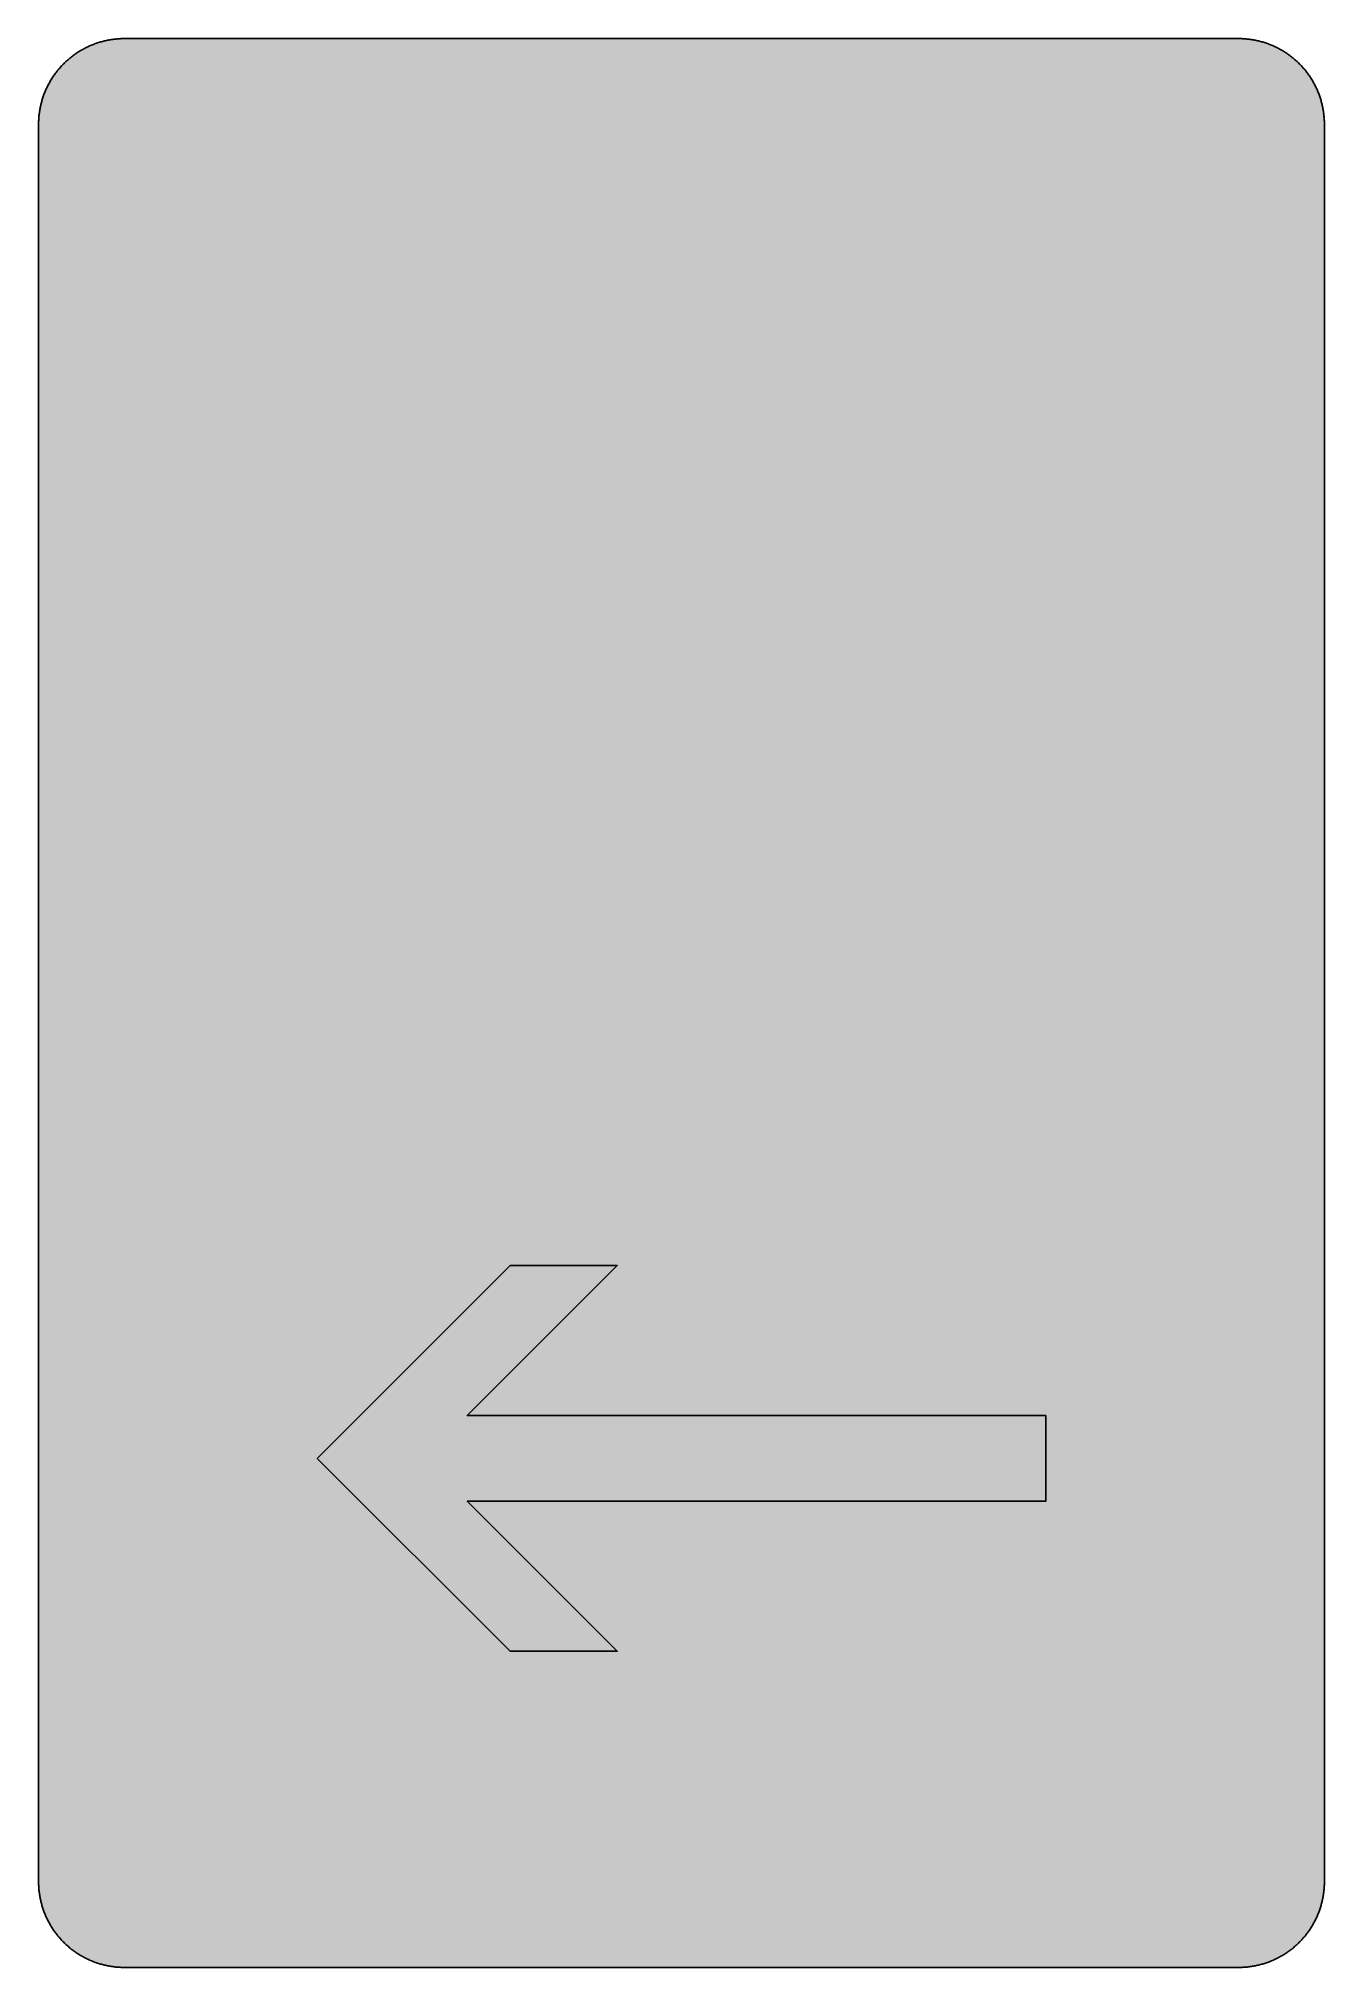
# Model space of a CAD drawing. Header units: millimetres. Extents: x 0 to 212, y 0 to 318.
import ezdxf

# ---------------------------------------------------------------- set-up
doc = ezdxf.new("R2010")
doc.units = ezdxf.units.MM

msp = doc.modelspace()

# ---------------------------------------------------------------- hatches: boundary and pattern name
for color, points in [(40, [(14.1633, 0.0536), (13.9878, 0.0533), (13.8125, 0.0559), (13.6373, 0.061), (13.462, 0.0686), (13.2893, 0.0787), (13.114, 0.0914), (12.9413, 0.1041), (12.7686, 0.1219), (12.5959, 0.1397), (12.4231, 0.16), (12.2504, 0.1829), (12.0777, 0.2057), (11.9075, 0.2337), (11.7373, 0.2616), (11.5672, 0.2921), (11.397, 0.3251), (11.2268, 0.3607), (11.0592, 0.3988), (10.8915, 0.4369), (10.7239, 0.4775), (10.5562, 0.5207), (10.3886, 0.5664), (10.2235, 0.6121), (10.0584, 0.6629), (9.8933, 0.7137), (9.7307, 0.7671), (9.5682, 0.8204), (9.4056, 0.8788), (9.2431, 0.9373), (9.083, 0.9982), (8.923, 1.0617), (8.763, 1.1252), (8.6055, 1.1938), (8.4455, 1.2624), (8.2906, 1.331), (8.1331, 1.4046), (7.9781, 1.4783), (7.8232, 1.5545), (7.6708, 1.6332), (7.5184, 1.7145), (7.366, 1.7958), (7.2161, 1.8796), (7.0663, 1.966), (6.919, 2.0523), (6.7716, 2.1438), (6.6243, 2.2352), (6.4795, 2.3266), (6.3348, 2.4232), (6.19, 2.5197), (6.0477, 2.6187), (5.908, 2.7178), (5.7683, 2.8194), (5.6286, 2.9235), (5.4915, 3.0302), (5.3543, 3.1369), (5.2197, 3.2461), (5.0851, 3.3579), (4.953, 3.4722), (4.8209, 3.5865), (4.6914, 3.7033), (4.5644, 3.8202), (4.4348, 3.9395), (4.3104, 4.0615), (4.1859, 4.1859), (4.0615, 4.3104), (3.9395, 4.4348), (3.8202, 4.5618), (3.7033, 4.6914), (3.5865, 4.8209), (3.4722, 4.953), (3.3579, 5.0851), (3.2487, 5.2197), (3.1369, 5.3543), (3.0302, 5.4915), (2.9235, 5.6286), (2.8194, 5.7683), (2.7178, 5.908), (2.6187, 6.0477), (2.5197, 6.19), (2.4232, 6.3348), (2.3266, 6.477), (2.2352, 6.6243), (2.1438, 6.7691), (2.0523, 6.9164), (1.966, 7.0663), (1.8796, 7.2161), (1.7958, 7.366), (1.7145, 7.5184), (1.6332, 7.6708), (1.5545, 7.8232), (1.4783, 7.9781), (1.4046, 8.1331), (1.331, 8.2906), (1.2598, 8.4455), (1.1913, 8.603), (1.1252, 8.763), (1.0592, 8.923), (0.9982, 9.083), (0.9373, 9.2431), (0.8763, 9.4056), (0.8204, 9.5682), (0.7645, 9.7307), (0.7112, 9.8933), (0.6604, 10.0584), (0.6121, 10.2235), (0.5639, 10.3911), (0.5207, 10.5562), (0.4775, 10.7239), (0.4343, 10.8915), (0.3962, 11.0592), (0.3607, 11.2268), (0.3251, 11.397), (0.2921, 11.5672), (0.2616, 11.7373), (0.2311, 11.9075), (0.2057, 12.0802), (0.1803, 12.2504), (0.1575, 12.4231), (0.1372, 12.5959), (0.1194, 12.7686), (0.1041, 12.9413), (0.0889, 13.1166), (0.0787, 13.2893), (0.0686, 13.4645), (0.061, 13.6373), (0.0559, 13.8125), (0.0508, 13.9878), (0.0508, 14.163), (0.0522, 303.4425), (0.0508, 303.6164), (0.0559, 303.7916), (0.061, 303.9669), (0.0686, 304.1396), (0.0787, 304.3149), (0.0889, 304.4876), (0.1041, 304.6628), (0.1194, 304.8356), (0.1372, 305.0083), (0.1575, 305.181), (0.1803, 305.3537), (0.2057, 305.5239), (0.2311, 305.6966), (0.2616, 305.8668), (0.2921, 306.037), (0.3251, 306.2072), (0.3607, 306.3748), (0.3962, 306.545), (0.4343, 306.7126), (0.4775, 306.8803), (0.5207, 307.0479), (0.5639, 307.213), (0.6121, 307.3781), (0.6604, 307.5432), (0.7112, 307.7083), (0.7645, 307.8734), (0.8204, 308.036), (0.8763, 308.1985), (0.9373, 308.3611), (0.9982, 308.5211), (1.0592, 308.6811), (1.1252, 308.8411), (1.1913, 308.9986), (1.2598, 309.1561), (1.331, 309.3136), (1.4046, 309.4685), (1.4783, 309.626), (1.5545, 309.7784), (1.6332, 309.9333), (1.7145, 310.0857), (1.7958, 310.2356), (1.8796, 310.388), (1.966, 310.5379), (2.0523, 310.6852), (2.1438, 310.8325), (2.2352, 310.9798), (2.3266, 311.1246), (2.4232, 311.2694), (2.5197, 311.4116), (2.6187, 311.5539), (2.7178, 311.6961), (2.8194, 311.8358), (2.9235, 311.9755), (3.0302, 312.1127), (3.1369, 312.2473), (3.2487, 312.3844), (3.3579, 312.5165), (3.4722, 312.6486), (3.5865, 312.7807), (3.7033, 312.9102), (3.8202, 313.0398), (3.9395, 313.1668), (4.0615, 313.2938), (4.1859, 313.4182), (4.3104, 313.5401), (4.4348, 313.6621), (4.5644, 313.784), (4.6914, 313.9008), (4.8209, 314.0177), (4.953, 314.132), (5.0851, 314.2437), (5.2197, 314.3555), (5.3543, 314.4647), (5.4915, 314.5739), (5.6286, 314.6781), (5.7683, 314.7822), (5.908, 314.8838), (6.0477, 314.9854), (6.19, 315.0845), (6.3348, 315.181), (6.4795, 315.275), (6.6243, 315.3689), (6.7716, 315.4604), (6.919, 315.5493), (7.0663, 315.6382), (7.2161, 315.7245), (7.366, 315.8084), (7.5184, 315.8896), (7.6708, 315.9709), (7.8232, 316.0471), (7.9781, 316.1233), (8.1331, 316.1995), (8.2906, 316.2706), (8.4455, 316.3418), (8.6055, 316.4103), (8.763, 316.4789), (8.923, 316.5424), (9.083, 316.6059), (9.2431, 316.6669), (9.4056, 316.7253), (9.5682, 316.7837), (9.7307, 316.8371), (9.8933, 316.8904), (10.0584, 316.9412), (10.2235, 316.992), (10.3886, 317.0377), (10.5562, 317.0834), (10.7239, 317.1266), (10.8915, 317.1673), (11.0592, 317.2079), (11.2268, 317.2435), (11.397, 317.279), (11.5672, 317.312), (11.7373, 317.3425), (11.9075, 317.3705), (12.0777, 317.3984), (12.2504, 317.4213), (12.4231, 317.4441), (12.5959, 317.4644), (12.7686, 317.4822), (12.9413, 317.5), (13.114, 317.5127), (13.2893, 317.5254), (13.462, 317.5356), (13.6373, 317.5432), (13.8125, 317.5483), (13.9878, 317.5508), (14.163, 317.5533), (197.6078, 317.5536), (197.7822, 317.5508), (197.9574, 317.5483), (198.1327, 317.5432), (198.3054, 317.5356), (198.4807, 317.5254), (198.6534, 317.5127), (198.8287, 317.5), (199.0014, 317.4822), (199.1741, 317.4644), (199.3468, 317.4441), (199.5195, 317.4213), (199.6897, 317.3984), (199.8624, 317.3705), (200.0326, 317.3425), (200.2028, 317.312), (200.373, 317.279), (200.5432, 317.2435), (200.7108, 317.2079), (200.8784, 317.1673), (201.0461, 317.1266), (201.2137, 317.0834), (201.3788, 317.0377), (201.5465, 316.992), (201.7116, 316.9412), (201.8767, 316.8904), (202.0392, 316.8371), (202.2018, 316.7837), (202.3643, 316.7253), (202.5269, 316.6669), (202.6869, 316.6059), (202.8469, 316.5424), (203.007, 316.4789), (203.167, 316.4103), (203.3245, 316.3418), (203.4794, 316.2706), (203.6369, 316.1995), (203.7918, 316.1233), (203.9468, 316.0471), (204.0992, 315.9709), (204.2516, 315.8896), (204.404, 315.8084), (204.5538, 315.7245), (204.7037, 315.6382), (204.8535, 315.5493), (205.0009, 315.4604), (205.1456, 315.3689), (205.293, 315.275), (205.4352, 315.181), (205.58, 315.0845), (205.7222, 314.9854), (205.8619, 314.8838), (206.0016, 314.7822), (206.1413, 314.6781), (206.2785, 314.5739), (206.4156, 314.4647), (206.5503, 314.3555), (206.6849, 314.2437), (206.817, 314.132), (206.949, 314.0177), (207.0786, 313.9008), (207.2081, 313.784), (207.3351, 313.6621), (207.4596, 313.5401), (207.584, 313.4182), (207.7085, 313.2938), (207.8304, 313.1668), (207.9498, 313.0398), (208.0666, 312.9102), (208.1835, 312.7807), (208.2978, 312.6486), (208.4121, 312.5165), (208.5238, 312.3844), (208.6331, 312.2473), (208.7397, 312.1127), (208.8464, 311.9755), (208.9506, 311.8358), (209.0522, 311.6961), (209.1512, 311.5539), (209.2503, 311.4116), (209.3468, 311.2694), (209.4433, 311.1246), (209.5348, 310.9798), (209.6262, 310.8325), (209.7176, 310.6852), (209.804, 310.5379), (209.8904, 310.388), (209.9742, 310.2356), (210.0555, 310.0857), (210.1367, 309.9333), (210.2155, 309.7784), (210.2917, 309.626), (210.3653, 309.4685), (210.439, 309.3136), (210.5076, 309.1561), (210.5762, 308.9986), (210.6447, 308.8411), (210.7082, 308.6811), (210.7717, 308.5211), (210.8327, 308.3611), (210.8911, 308.1985), (210.9495, 308.036), (211.0029, 307.8734), (211.0562, 307.7083), (211.107, 307.5432), (211.1578, 307.3781), (211.2035, 307.213), (211.2493, 307.0479), (211.2924, 306.8803), (211.3331, 306.7126), (211.3712, 306.545), (211.4093, 306.3748), (211.4448, 306.2072), (211.4779, 306.037), (211.5083, 305.8668), (211.5363, 305.6966), (211.5642, 305.5239), (211.5871, 305.3537), (211.6099, 305.181), (211.6303, 305.0083), (211.648, 304.8356), (211.6658, 304.6628), (211.6785, 304.4876), (211.6912, 304.3149), (211.7014, 304.1396), (211.709, 303.9669), (211.7141, 303.7916), (211.7166, 303.6164), (211.7166, 303.4411), (211.7189, 14.1647), (211.7166, 13.9878), (211.7141, 13.8125), (211.709, 13.6373), (211.7014, 13.4645), (211.6912, 13.2893), (211.6785, 13.1166), (211.6658, 12.9413), (211.648, 12.7686), (211.6303, 12.5959), (211.6099, 12.4231), (211.5871, 12.2504), (211.5642, 12.0802), (211.5363, 11.9075), (211.5083, 11.7373), (211.4779, 11.5672), (211.4448, 11.397), (211.4093, 11.2268), (211.3712, 11.0592), (211.3331, 10.8915), (211.2924, 10.7239), (211.2493, 10.5562), (211.2035, 10.3911), (211.1578, 10.2235), (211.107, 10.0584), (211.0562, 9.8933), (211.0029, 9.7307), (210.9495, 9.5682), (210.8911, 9.4056), (210.8327, 9.2431), (210.7717, 9.083), (210.7082, 8.923), (210.6447, 8.763), (210.5762, 8.603), (210.5076, 8.4455), (210.439, 8.2906), (210.3653, 8.1331), (210.2917, 7.9781), (210.2155, 7.8232), (210.1367, 7.6708), (210.0555, 7.5184), (209.9742, 7.366), (209.8904, 7.2161), (209.804, 7.0663), (209.7176, 6.9164), (209.6262, 6.7691), (209.5348, 6.6243), (209.4433, 6.477), (209.3468, 6.3348), (209.2503, 6.19), (209.1512, 6.0477), (209.0522, 5.908), (208.9506, 5.7683), (208.8464, 5.6286), (208.7397, 5.4915), (208.6331, 5.3543), (208.5238, 5.2197), (208.4121, 5.0851), (208.2978, 4.953), (208.1835, 4.8209), (208.0666, 4.6914), (207.9498, 4.5618), (207.8304, 4.4348), (207.7085, 4.3104), (207.584, 4.1859), (207.4596, 4.0615), (207.3351, 3.9395), (207.2081, 3.8202), (207.0786, 3.7033), (206.949, 3.5865), (206.817, 3.4722), (206.6849, 3.3579), (206.5503, 3.2461), (206.4156, 3.1369), (206.2785, 3.0302), (206.1413, 2.9235), (206.0016, 2.8194), (205.8619, 2.7178), (205.7222, 2.6187), (205.58, 2.5197), (205.4352, 2.4232), (205.293, 2.3266), (205.1456, 2.2352), (205.0009, 2.1438), (204.8535, 2.0523), (204.7037, 1.966), (204.5538, 1.8796), (204.404, 1.7958), (204.2516, 1.7145), (204.0992, 1.6332), (203.9468, 1.5545), (203.7918, 1.4783), (203.6369, 1.4046), (203.4794, 1.331), (203.3245, 1.2624), (203.167, 1.1938), (203.007, 1.1252), (202.8469, 1.0617), (202.6869, 0.9982), (202.5269, 0.9373), (202.3643, 0.8788), (202.2018, 0.8204), (202.0392, 0.7671), (201.8767, 0.7137), (201.7116, 0.6629), (201.5465, 0.6121), (201.3788, 0.5664), (201.2137, 0.5207), (201.0461, 0.4775), (200.8784, 0.4369), (200.7108, 0.3988), (200.5432, 0.3607), (200.373, 0.3251), (200.2028, 0.2921), (200.0326, 0.2616), (199.8624, 0.2337), (199.6897, 0.2057), (199.5195, 0.1829), (199.3468, 0.16), (199.1741, 0.1397), (199.0014, 0.1219), (198.8287, 0.1041), (198.6534, 0.0914), (198.4807, 0.0787), (198.3054, 0.0686), (198.1327, 0.061), (197.9574, 0.0559), (197.7822, 0.0533), (197.6069, 0.0533)]), (59, [(45.9133, 83.8383), (77.6633, 115.5883), (95.3022, 115.5883), (70.6078, 90.8939), (165.8578, 90.8939), (165.8578, 76.7828), (70.6078, 76.7828), (95.3022, 52.0883), (77.6633, 52.0883)])]:
    msp.add_hatch(color=color).paths.add_polyline_path(points)
h = msp.add_hatch(color=59)
h.paths.add_polyline_path([(14.1633, 3.5814), (13.8887, 3.5839), (13.6169, 3.5941), (13.3477, 3.6119), (13.081, 3.6347), (12.8143, 3.6652), (12.5501, 3.7008), (12.2885, 3.7465), (12.0294, 3.7948), (11.7729, 3.8506), (11.5164, 3.9141), (11.2649, 3.9827), (11.016, 4.0564), (10.7671, 4.1351), (10.5232, 4.2215), (10.2819, 4.3129), (10.0432, 4.412), (9.8069, 4.5161), (9.5733, 4.6228), (9.3447, 4.7371), (9.1186, 4.8565), (8.8951, 4.9809), (8.6741, 5.113), (8.4582, 5.2476), (8.2448, 5.3873), (8.0366, 5.5321), (7.8308, 5.682), (7.6276, 5.8369), (7.4295, 5.9969), (7.2365, 6.1595), (7.046, 6.3297), (6.8605, 6.5024), (6.6777, 6.6802), (6.5024, 6.8605), (6.3271, 7.046), (6.1595, 7.2365), (5.9969, 7.432), (5.8369, 7.6302), (5.682, 7.8308), (5.5321, 8.0366), (5.3873, 8.2448), (5.2451, 8.4582), (5.1105, 8.6741), (4.9809, 8.8951), (4.8565, 9.1186), (4.7371, 9.3447), (4.6228, 9.5758), (4.5136, 9.8069), (4.4094, 10.0432), (4.3129, 10.2819), (4.2215, 10.5232), (4.1351, 10.7696), (4.0538, 11.016), (3.9802, 11.2649), (3.9116, 11.5189), (3.8506, 11.7729), (3.7948, 12.0294), (3.744, 12.2911), (3.7008, 12.5527), (3.6627, 12.8143), (3.6322, 13.081), (3.6093, 13.3502), (3.5916, 13.6195), (3.5814, 13.8913), (3.5789, 14.163), (3.58, 303.4425), (3.5814, 303.7154), (3.5916, 303.9847), (3.6093, 304.2564), (3.6322, 304.5231), (3.6627, 304.7898), (3.7008, 305.054), (3.744, 305.3156), (3.7948, 305.5747), (3.8506, 305.8312), (3.9116, 306.0852), (3.9802, 306.3392), (4.0538, 306.5882), (4.1351, 306.8345), (4.2215, 307.0809), (4.3129, 307.3222), (4.4094, 307.561), (4.5136, 307.7972), (4.6228, 308.0283), (4.7371, 308.2595), (4.8565, 308.4855), (4.9809, 308.7091), (5.1105, 308.9275), (5.2451, 309.1459), (5.3873, 309.3593), (5.5321, 309.5676), (5.682, 309.7733), (5.8369, 309.974), (5.9969, 310.1721), (6.1595, 310.3677), (6.3271, 310.5556), (6.5024, 310.7436), (6.6777, 310.9239), (6.8605, 311.1017), (7.046, 311.2745), (7.2365, 311.4446), (7.4295, 311.6072), (7.6276, 311.7672), (7.8308, 311.9222), (8.0366, 312.072), (8.2448, 312.2168), (8.4582, 312.3565), (8.6741, 312.4911), (8.8951, 312.6232), (9.1186, 312.7477), (9.3447, 312.867), (9.5733, 312.9813), (9.8069, 313.0906), (10.0432, 313.1922), (10.2819, 313.2912), (10.5232, 313.3827), (10.7671, 313.469), (11.016, 313.5478), (11.2649, 313.624), (11.5164, 313.6925), (11.7729, 313.7535), (12.0294, 313.8094), (12.2885, 313.8602), (12.5501, 313.9034), (12.8143, 313.9389), (13.081, 313.9694), (13.3477, 313.9948), (13.6169, 314.01), (13.8887, 314.0202), (14.163, 314.0253), (197.6078, 314.0258), (197.8787, 314.0202), (198.1505, 314.01), (198.4197, 313.9948), (198.689, 313.9694), (198.9557, 313.9389), (199.2173, 313.9034), (199.4789, 313.8602), (199.7405, 313.8094), (199.9971, 313.7535), (200.2511, 313.6925), (200.5051, 313.624), (200.754, 313.5478), (201.0004, 313.469), (201.2467, 313.3827), (201.488, 313.2912), (201.7268, 313.1922), (201.963, 313.0906), (202.1942, 312.9813), (202.4253, 312.867), (202.6514, 312.7477), (202.8749, 312.6232), (203.0959, 312.4911), (203.3118, 312.3565), (203.5251, 312.2168), (203.7334, 312.072), (203.9391, 311.9222), (204.1398, 311.7672), (204.3379, 311.6072), (204.5335, 311.4446), (204.724, 311.2745), (204.9094, 311.1017), (205.0898, 310.9239), (205.2676, 310.7436), (205.4403, 310.5556), (205.6105, 310.3677), (205.773, 310.1721), (205.933, 309.974), (206.088, 309.7733), (206.2378, 309.5676), (206.3826, 309.3593), (206.5223, 309.1459), (206.6569, 308.9275), (206.789, 308.7091), (206.9135, 308.4855), (207.0329, 308.2595), (207.1472, 308.0283), (207.2538, 307.7972), (207.358, 307.561), (207.457, 307.3222), (207.5485, 307.0809), (207.6348, 306.8345), (207.7136, 306.5882), (207.7872, 306.3392), (207.8558, 306.0852), (207.9193, 305.8312), (207.9752, 305.5747), (208.0235, 305.3156), (208.0692, 305.054), (208.1047, 304.7898), (208.1352, 304.5231), (208.1581, 304.2564), (208.1759, 303.9847), (208.186, 303.7154), (208.1911, 303.4411), (208.1911, 14.1647), (208.186, 13.8913), (208.1759, 13.6195), (208.1581, 13.3502), (208.1352, 13.081), (208.1047, 12.8143), (208.0692, 12.5527), (208.0235, 12.2911), (207.9752, 12.0294), (207.9193, 11.7729), (207.8558, 11.5189), (207.7872, 11.2649), (207.7136, 11.016), (207.6348, 10.7696), (207.5485, 10.5232), (207.457, 10.2819), (207.358, 10.0432), (207.2538, 9.8069), (207.1472, 9.5758), (207.0329, 9.3447), (206.9135, 9.1186), (206.789, 8.8951), (206.6569, 8.6741), (206.5223, 8.4582), (206.3826, 8.2448), (206.2378, 8.0366), (206.088, 7.8308), (205.933, 7.6302), (205.773, 7.432), (205.6105, 7.2365), (205.4403, 7.046), (205.2676, 6.8605), (205.0898, 6.6802), (204.9094, 6.5024), (204.724, 6.3297), (204.5335, 6.1595), (204.3379, 5.9969), (204.1398, 5.8369), (203.9391, 5.682), (203.7334, 5.5321), (203.5251, 5.3873), (203.3118, 5.2476), (203.0959, 5.113), (202.8749, 4.9809), (202.6514, 4.8565), (202.4253, 4.7371), (202.1942, 4.6228), (201.963, 4.5161), (201.7268, 4.412), (201.488, 4.3129), (201.2467, 4.2215), (201.0004, 4.1351), (200.754, 4.0564), (200.5051, 3.9827), (200.2511, 3.9141), (199.9971, 3.8506), (199.7405, 3.7948), (199.4789, 3.7465), (199.2173, 3.7008), (198.9557, 3.6652), (198.689, 3.6347), (198.4197, 3.6119), (198.1505, 3.5941), (197.8787, 3.5839), (197.6069, 3.5789)])
h.paths.add_polyline_path([(14.1633, 8.8731), (14.0259, 8.8748), (13.8887, 8.8798), (13.7541, 8.8875), (13.622, 8.9002), (13.4874, 8.9154), (13.3553, 8.9332), (13.2258, 8.9535), (13.0962, 8.9789), (12.9667, 9.0068), (12.8397, 9.0373), (12.7127, 9.0729), (12.5882, 9.1084), (12.4663, 9.1491), (12.3419, 9.1923), (12.2225, 9.238), (12.1031, 9.2888), (11.9837, 9.3396), (11.8694, 9.3929), (11.7526, 9.4513), (11.6408, 9.5098), (11.5291, 9.5733), (11.4198, 9.6368), (11.3106, 9.7053), (11.2039, 9.7765), (11.0998, 9.8476), (10.9957, 9.9238), (10.8966, 10), (10.7975, 10.0787), (10.6985, 10.1625), (10.6045, 10.2464), (10.5105, 10.3327), (10.4216, 10.4216), (10.3327, 10.5131), (10.2464, 10.6045), (10.16, 10.701), (10.0787, 10.7975), (10, 10.8966), (9.9212, 10.9982), (9.8476, 11.0998), (9.7739, 11.2039), (9.7053, 11.3106), (9.6368, 11.4198), (9.5707, 11.5291), (9.5098, 11.6408), (9.4488, 11.7551), (9.3929, 11.8694), (9.337, 11.9863), (9.2862, 12.1031), (9.238, 12.2225), (9.1923, 12.3444), (9.1491, 12.4663), (9.1084, 12.5908), (9.0703, 12.7152), (9.0373, 12.8397), (9.0068, 12.9692), (8.9789, 13.0962), (8.9535, 13.2258), (8.9306, 13.3579), (8.9129, 13.4899), (8.8976, 13.622), (8.8849, 13.7566), (8.8773, 13.8913), (8.8722, 14.0259), (8.8697, 14.163), (8.8717, 303.4425), (8.8722, 303.5783), (8.8773, 303.7129), (8.8849, 303.8475), (8.8976, 303.9821), (8.9129, 304.1142), (8.9306, 304.2463), (8.9535, 304.3784), (8.9789, 304.5079), (9.0068, 304.6349), (9.0373, 304.7644), (9.0703, 304.8889), (9.1084, 305.0134), (9.1491, 305.1378), (9.1923, 305.2597), (9.238, 305.3817), (9.2862, 305.501), (9.337, 305.6179), (9.3929, 305.7347), (9.4488, 305.849), (9.5098, 305.9633), (9.5707, 306.0751), (9.6368, 306.1843), (9.7053, 306.2935), (9.7739, 306.4002), (9.8476, 306.5043), (9.9212, 306.6059), (10, 306.7075), (10.0787, 306.8066), (10.16, 306.9031), (10.2464, 306.9996), (10.3327, 307.0911), (10.4216, 307.1825), (10.5105, 307.2714), (10.6045, 307.3578), (10.6985, 307.4416), (10.7975, 307.5254), (10.8966, 307.6042), (10.9957, 307.6804), (11.0998, 307.7566), (11.2039, 307.8277), (11.3106, 307.8988), (11.4198, 307.9674), (11.5291, 308.0309), (11.6408, 308.0944), (11.7526, 308.1528), (11.8694, 308.2112), (11.9837, 308.2646), (12.1031, 308.3179), (12.2225, 308.3662), (12.3419, 308.4119), (12.4663, 308.4551), (12.5882, 308.4957), (12.7127, 308.5313), (12.8397, 308.5668), (12.9667, 308.5973), (13.0962, 308.6252), (13.2258, 308.6506), (13.3553, 308.671), (13.4874, 308.6913), (13.622, 308.7065), (13.7541, 308.7167), (13.8887, 308.7268), (14.0259, 308.7319), (14.163, 308.7319), (197.6078, 308.7342), (197.7441, 308.7319), (197.8787, 308.7268), (198.0133, 308.7167), (198.1479, 308.7065), (198.28, 308.6913), (198.4121, 308.671), (198.5442, 308.6506), (198.6737, 308.6252), (198.8007, 308.5973), (198.9303, 308.5668), (199.0547, 308.5313), (199.1792, 308.4957), (199.3036, 308.4551), (199.4256, 308.4119), (199.5475, 308.3662), (199.6669, 308.3179), (199.7837, 308.2646), (199.9005, 308.2112), (200.0148, 308.1528), (200.1291, 308.0944), (200.2409, 308.0309), (200.3501, 307.9674), (200.4593, 307.8988), (200.566, 307.8277), (200.6702, 307.7566), (200.7718, 307.6804), (200.8734, 307.6042), (200.9724, 307.5254), (201.0689, 307.4416), (201.1655, 307.3578), (201.2569, 307.2714), (201.3483, 307.1825), (201.4372, 307.0911), (201.5236, 306.9996), (201.6074, 306.9031), (201.6912, 306.8066), (201.77, 306.7075), (201.8462, 306.6059), (201.9224, 306.5043), (201.9935, 306.4002), (202.0646, 306.2935), (202.1332, 306.1843), (202.1967, 306.0751), (202.2602, 305.9633), (202.3186, 305.849), (202.377, 305.7347), (202.4304, 305.6179), (202.4812, 305.501), (202.532, 305.3817), (202.5777, 305.2597), (202.6209, 305.1378), (202.6615, 305.0134), (202.6971, 304.8889), (202.7326, 304.7644), (202.7631, 304.6349), (202.7911, 304.5079), (202.8165, 304.3784), (202.8368, 304.2463), (202.8546, 304.1142), (202.8698, 303.9821), (202.8825, 303.8475), (202.8901, 303.7129), (202.8952, 303.5783), (202.8977, 303.4411), (202.8994, 14.1647), (202.8952, 14.0259), (202.8901, 13.8913), (202.8825, 13.7566), (202.8698, 13.622), (202.8546, 13.4899), (202.8368, 13.3579), (202.8165, 13.2258), (202.7911, 13.0962), (202.7631, 12.9692), (202.7326, 12.8397), (202.6971, 12.7152), (202.6615, 12.5908), (202.6209, 12.4663), (202.5777, 12.3444), (202.532, 12.2225), (202.4812, 12.1031), (202.4304, 11.9863), (202.377, 11.8694), (202.3186, 11.7551), (202.2602, 11.6408), (202.1967, 11.5291), (202.1332, 11.4198), (202.0646, 11.3106), (201.9935, 11.2039), (201.9224, 11.0998), (201.8462, 10.9982), (201.77, 10.8966), (201.6912, 10.7975), (201.6074, 10.701), (201.5236, 10.6045), (201.4372, 10.5131), (201.3483, 10.4216), (201.2569, 10.3327), (201.1655, 10.2464), (201.0689, 10.1625), (200.9724, 10.0787), (200.8734, 10), (200.7718, 9.9238), (200.6702, 9.8476), (200.566, 9.7765), (200.4593, 9.7053), (200.3501, 9.6368), (200.2409, 9.5733), (200.1291, 9.5098), (200.0148, 9.4513), (199.9005, 9.3929), (199.7837, 9.3396), (199.6669, 9.2888), (199.5475, 9.238), (199.4256, 9.1923), (199.3036, 9.1491), (199.1792, 9.1084), (199.0547, 9.0729), (198.9303, 9.0373), (198.8007, 9.0068), (198.6737, 8.9789), (198.5442, 8.9535), (198.4121, 8.9332), (198.28, 8.9154), (198.1479, 8.9002), (198.0133, 8.8875), (197.8787, 8.8798), (197.7441, 8.8748), (197.6069, 8.8722)], flags=16)
h = msp.add_hatch(color=59)
h.paths.add_polyline_path([(70.6078, 259.3453), (40.0389, 257.4339), (39.972, 257.429), (39.9085, 257.4214), (39.845, 257.4163), (39.7789, 257.4061), (39.7154, 257.3985), (39.6519, 257.3884), (39.5884, 257.3757), (39.5275, 257.363), (39.464, 257.3503), (39.403, 257.335), (39.3421, 257.3172), (39.2786, 257.302), (39.2201, 257.2842), (39.1592, 257.2639), (39.0982, 257.2436), (39.0398, 257.2233), (38.9814, 257.2004), (38.9204, 257.1775), (38.8645, 257.1521), (38.8061, 257.1267), (38.7502, 257.1013), (38.6918, 257.0734), (38.6359, 257.0455), (38.5801, 257.015), (38.5267, 256.9845), (38.4708, 256.954), (38.4175, 256.921), (38.3642, 256.888), (38.3134, 256.855), (38.26, 256.8194), (38.2092, 256.7838), (38.1584, 256.7483), (38.1076, 256.7102), (38.0594, 256.6721), (38.0111, 256.6314), (37.9628, 256.5908), (37.9146, 256.5502), (37.8689, 256.5095), (37.8231, 256.4663), (37.7774, 256.4206), (37.7342, 256.3774), (37.6911, 256.3317), (37.6479, 256.286), (37.6072, 256.2403), (37.5641, 256.192), (37.526, 256.1438), (37.4853, 256.093), (37.4472, 256.0447), (37.4091, 255.9939), (37.371, 255.9431), (37.3355, 255.8898), (37.2999, 255.8364), (37.2669, 255.7831), (37.2339, 255.7297), (37.2008, 255.6739), (37.1704, 255.618), (37.1399, 255.5621), (37.1094, 255.5062), (37.0815, 255.4478), (37.0535, 255.3894), (37.0281, 255.331), (37.0027, 255.2725), (36.9773, 255.2116), (36.9545, 255.1506), (29.173, 234.4), (29.144, 234.3252), (29.116, 234.249), (29.0906, 234.1753), (29.0627, 234.1016), (29.0373, 234.0254), (29.0119, 233.9518), (28.9865, 233.8756), (28.9636, 233.7994), (28.9382, 233.7257), (28.9154, 233.6495), (28.8925, 233.5733), (28.8671, 233.4997), (28.8468, 233.4235), (28.8239, 233.3473), (28.8011, 233.2711), (28.7807, 233.1949), (28.7604, 233.1187), (28.7401, 233.0425), (28.7198, 232.9663), (28.6995, 232.8901), (28.6817, 232.8113), (28.6614, 232.7351), (28.6436, 232.6589), (28.6258, 232.5827), (28.608, 232.504), (28.5928, 232.4278), (28.575, 232.349), (28.5598, 232.2728), (28.5445, 232.1941), (28.5293, 232.1179), (28.514, 232.0392), (28.4988, 231.963), (28.4861, 231.8842), (28.4734, 231.808), (28.4607, 231.7293), (28.448, 231.6505), (28.4353, 231.5718), (28.4226, 231.4956), (28.4124, 231.4169), (28.3997, 231.3381), (28.3896, 231.2594), (28.3794, 231.1806), (28.3718, 231.1019), (28.3616, 231.0257), (28.354, 230.947), (28.3464, 230.8682), (28.3362, 230.7895), (28.3312, 230.7107), (28.3235, 230.632), (28.3159, 230.5533), (28.3108, 230.4745), (28.3058, 230.3958), (28.3007, 230.3145), (28.2956, 230.2358), (28.2905, 230.157), (28.288, 230.0783), (28.2829, 229.9995), (28.2804, 229.9208), (28.2778, 229.8421), (28.2778, 229.7608), (28.2753, 229.682), (28.2753, 229.6033), (28.2727, 229.5246), (28.2727, 229.4458), (28.2744, 209.9564), (28.2753, 209.865), (28.2778, 209.7735), (28.2829, 209.6846), (28.2905, 209.5932), (28.3007, 209.5068), (28.3134, 209.4179), (28.3286, 209.3316), (28.3439, 209.2452), (28.3642, 209.1588), (28.3845, 209.0725), (28.4074, 208.9887), (28.4328, 208.9048), (28.4582, 208.8236), (28.4886, 208.7423), (28.5191, 208.661), (28.5496, 208.5823), (28.5852, 208.5035), (28.6207, 208.4248), (28.6588, 208.3486), (28.6995, 208.2724), (28.7401, 208.1987), (28.7833, 208.1251), (28.829, 208.0539), (28.8773, 207.9828), (28.9255, 207.9117), (28.9738, 207.8431), (29.0271, 207.7771), (29.0779, 207.711), (29.1338, 207.6475), (29.1897, 207.584), (29.2481, 207.5205), (29.3065, 207.4596), (29.3675, 207.4012), (29.4284, 207.3427), (29.4919, 207.2869), (29.558, 207.2335), (29.624, 207.1802), (29.6901, 207.1268), (29.7586, 207.0786), (29.8298, 207.0303), (29.9009, 206.9821), (29.972, 206.9389), (30.0457, 206.8957), (30.1193, 206.8525), (30.1955, 206.8144), (30.2717, 206.7763), (30.3505, 206.7382), (30.4292, 206.7052), (30.5079, 206.6722), (30.5892, 206.6417), (30.6705, 206.6138), (30.7518, 206.5858), (30.8356, 206.5604), (30.9194, 206.5376), (31.0058, 206.5172), (31.0896, 206.4995), (31.176, 206.4817), (31.2649, 206.469), (31.3512, 206.4563), (31.4401, 206.4461), (31.529, 206.4385), (31.6205, 206.4309), (31.7094, 206.4283), (31.8008, 206.4283), (33.5661, 206.4286), (33.5661, 206.6239), (33.5686, 206.822), (33.5763, 207.0176), (33.5839, 207.2132), (33.594, 207.4113), (33.6093, 207.6069), (33.6245, 207.8025), (33.6423, 207.9955), (33.6626, 208.1911), (33.6855, 208.3841), (33.7109, 208.5772), (33.7388, 208.7702), (33.7693, 208.9633), (33.8023, 209.1563), (33.8353, 209.3468), (33.8734, 209.5373), (33.9115, 209.7278), (33.9547, 209.9183), (33.9979, 210.1088), (34.0436, 210.2968), (34.0919, 210.4847), (34.1427, 210.6727), (34.196, 210.8581), (34.2519, 211.0435), (34.3078, 211.2289), (34.3687, 211.4144), (34.4297, 211.5972), (34.4957, 211.7801), (34.5618, 211.9605), (34.6304, 212.1433), (34.7015, 212.3237), (34.7726, 212.5015), (34.8488, 212.6793), (34.925, 212.8571), (35.0063, 213.0349), (35.0876, 213.2101), (35.1714, 213.3854), (35.2577, 213.5581), (35.3441, 213.7308), (35.4355, 213.901), (35.527, 214.0737), (35.621, 214.2414), (35.7175, 214.409), (35.8165, 214.5767), (35.9181, 214.7443), (36.0197, 214.9094), (36.1264, 215.072), (36.2331, 215.2345), (36.3423, 215.3945), (36.4515, 215.5546), (36.5658, 215.7146), (36.6801, 215.8721), (36.797, 216.027), (36.9164, 216.1819), (37.0383, 216.3369), (37.1602, 216.4867), (37.2847, 216.6391), (37.4117, 216.789), (37.5412, 216.9363), (37.6707, 217.0811), (37.8054, 217.2259), (37.94, 217.3707), (38.0771, 217.5129), (38.2143, 217.6526), (38.354, 217.7923), (38.4962, 217.9269), (38.641, 218.0615), (38.7858, 218.1962), (38.9306, 218.3257), (39.0804, 218.4552), (39.2278, 218.5822), (39.3802, 218.7067), (39.53, 218.8312), (39.685, 218.9505), (39.8399, 219.0699), (39.9948, 219.1868), (40.1523, 219.3011), (40.3123, 219.4154), (40.4724, 219.5271), (40.6324, 219.6338), (40.7949, 219.743), (40.96, 219.8472), (41.1226, 219.9488), (41.2902, 220.0504), (41.4579, 220.1494), (41.6255, 220.2459), (41.7957, 220.3399), (41.9659, 220.4314), (42.1361, 220.5228), (42.3088, 220.6092), (42.4815, 220.6955), (42.6568, 220.7793), (42.832, 220.8606), (43.0098, 220.9419), (43.1876, 221.0181), (43.3654, 221.0943), (43.5458, 221.168), (43.7236, 221.2365), (43.9064, 221.3051), (44.0868, 221.3737), (44.2697, 221.4372), (44.4551, 221.4982), (44.638, 221.5591), (44.8234, 221.615), (45.0088, 221.6709), (45.1968, 221.7242), (45.3822, 221.775), (45.5701, 221.8233), (45.7581, 221.869), (45.9486, 221.9147), (46.1391, 221.9554), (46.3296, 221.9935), (46.5201, 222.0316), (46.7106, 222.0671), (46.9036, 222.0976), (47.0967, 222.1281), (47.2897, 222.156), (47.4828, 222.1814), (47.6758, 222.2043), (47.8714, 222.2246), (48.067, 222.2424), (48.26, 222.2576), (48.4556, 222.2729), (48.6537, 222.283), (48.8493, 222.2906), (49.0449, 222.2983), (49.243, 222.3008), (49.4386, 222.3033), (49.6367, 222.3008), (49.8348, 222.2983), (50.0304, 222.2906), (50.226, 222.283), (50.4241, 222.2729), (50.6197, 222.2576), (50.8152, 222.2424), (51.0083, 222.2246), (51.2039, 222.2043), (51.3969, 222.1814), (51.5925, 222.156), (51.7855, 222.1281), (51.976, 222.0976), (52.1691, 222.0671), (52.3621, 222.0316), (52.5526, 221.9935), (52.7431, 221.9554), (52.9311, 221.9147), (53.1216, 221.869), (53.3095, 221.8233), (53.4975, 221.775), (53.6854, 221.7242), (53.8709, 221.6709), (54.0588, 221.615), (54.2417, 221.5591), (54.4271, 221.4982), (54.61, 221.4372), (54.7929, 221.3737), (54.9758, 221.3051), (55.1561, 221.2365), (55.3364, 221.168), (55.5168, 221.0943), (55.6946, 221.0181), (55.8724, 220.9419), (56.0476, 220.8606), (56.2229, 220.7793), (56.3982, 220.6955), (56.5709, 220.6092), (56.7436, 220.5228), (56.9163, 220.4314), (57.0865, 220.3399), (57.2567, 220.2459), (57.4243, 220.1494), (57.592, 220.0504), (57.7571, 219.9488), (57.9222, 219.8472), (58.0847, 219.743), (58.2473, 219.6338), (58.4098, 219.5271), (58.5699, 219.4154), (58.7273, 219.3011), (58.8848, 219.1868), (59.0423, 219.0699), (59.1947, 218.9505), (59.3496, 218.8312), (59.502, 218.7067), (59.6519, 218.5822), (59.8018, 218.4552), (59.9491, 218.3257), (60.0964, 218.1962), (60.2412, 218.0615), (60.3834, 217.9269), (60.5257, 217.7923), (60.6654, 217.6526), (60.8051, 217.5129), (60.9397, 217.3707), (61.0768, 217.2259), (61.2089, 217.0811), (61.3385, 216.9363), (61.468, 216.789), (61.595, 216.6391), (61.7195, 216.4867), (61.8439, 216.3369), (61.9633, 216.1819), (62.0827, 216.027), (62.1995, 215.8721), (62.3164, 215.7146), (62.4281, 215.5546), (62.5399, 215.3945), (62.6491, 215.2345), (62.7558, 215.072), (62.8599, 214.9094), (62.9615, 214.7443), (63.0631, 214.5767), (63.1622, 214.409), (63.2587, 214.2414), (63.3527, 214.0737), (63.4441, 213.901), (63.5356, 213.7308), (63.6245, 213.5581), (63.7083, 213.3854), (63.7921, 213.2101), (63.8759, 213.0349), (63.9547, 212.8571), (64.0309, 212.6793), (64.1071, 212.5015), (64.1807, 212.3237), (64.2518, 212.1433), (64.3204, 211.9605), (64.3865, 211.7801), (64.45, 211.5972), (64.5109, 211.4144), (64.5719, 211.2289), (64.6278, 211.0435), (64.6836, 210.8581), (64.737, 210.6727), (64.7878, 210.4847), (64.836, 210.2968), (64.8818, 210.1088), (64.9275, 209.9183), (64.9681, 209.7278), (65.0062, 209.5373), (65.0443, 209.3468), (65.0799, 209.1563), (65.1104, 208.9633), (65.1408, 208.7702), (65.1688, 208.5772), (65.1942, 208.3841), (65.217, 208.1911), (65.2374, 207.9955), (65.2551, 207.8025), (65.2704, 207.6069), (65.2856, 207.4113), (65.2958, 207.2132), (65.3034, 207.0176), (65.311, 206.822), (65.3136, 206.6239), (65.3136, 206.4283), (128.8161, 206.4286), (128.8161, 206.6519), (128.8212, 206.8754), (128.8288, 207.0989), (128.839, 207.3224), (128.8542, 207.5459), (128.872, 207.7669), (128.8923, 207.9904), (128.9152, 208.2114), (128.9406, 208.4299), (128.971, 208.6508), (129.0041, 208.8693), (129.0396, 209.0877), (129.0777, 209.3062), (129.1209, 209.5246), (129.1641, 209.7405), (129.2123, 209.9539), (129.2631, 210.1698), (129.3165, 210.3831), (129.3724, 210.5965), (129.4308, 210.8073), (129.4943, 211.0181), (129.5578, 211.2289), (129.6264, 211.4372), (129.6975, 211.6455), (129.7711, 211.8538), (129.8473, 212.0595), (129.9261, 212.2627), (130.0099, 212.4659), (130.0937, 212.6691), (130.1826, 212.8698), (130.2715, 213.0704), (130.3655, 213.2686), (130.462, 213.4641), (130.5585, 213.6623), (130.6601, 213.8553), (130.7643, 214.0483), (130.871, 214.2414), (130.9802, 214.4319), (131.0919, 214.6198), (131.2062, 214.8078), (131.3256, 214.9932), (131.445, 215.1761), (131.5669, 215.359), (131.6914, 215.5393), (131.8184, 215.7197), (131.9505, 215.8975), (132.0825, 216.0727), (132.2172, 216.248), (132.3543, 216.4207), (132.4966, 216.5909), (132.6388, 216.7585), (132.7836, 216.9262), (132.9309, 217.0913), (133.0808, 217.2538), (133.2332, 217.4164), (133.3881, 217.5739), (133.5456, 217.7313), (133.7056, 217.8863), (133.8682, 218.0412), (134.0307, 218.1911), (134.1984, 218.3409), (134.3685, 218.4883), (134.5387, 218.633), (134.714, 218.7753), (70.6078, 218.7758)])
h.paths.add_polyline_path([(58.2605, 235.5328), (58.2605, 253.1717), (40.4357, 252.0565), (40.4012, 252.0518), (40.3708, 252.0493), (40.3377, 252.0467), (40.3047, 252.0417), (40.2742, 252.0391), (40.2412, 252.034), (40.2107, 252.0264), (40.1803, 252.0213), (40.1472, 252.0137), (40.1168, 252.0061), (40.0863, 251.9985), (40.0558, 251.9909), (40.0253, 251.9807), (39.9948, 251.9705), (39.9644, 251.9604), (39.9364, 251.9502), (39.9059, 251.9401), (39.878, 251.9274), (39.8475, 251.9147), (39.8196, 251.902), (39.7916, 251.8893), (39.7612, 251.8766), (39.7332, 251.8613), (39.7078, 251.8486), (39.6799, 251.8334), (39.6519, 251.8156), (39.624, 251.8004), (39.5986, 251.7851), (39.5732, 251.7673), (39.5478, 251.7496), (39.5199, 251.7318), (39.4945, 251.714), (39.4716, 251.6937), (39.4462, 251.6759), (39.4208, 251.6556), (39.3979, 251.6353), (39.3751, 251.6149), (39.3522, 251.5946), (39.3294, 251.5718), (39.3065, 251.5514), (39.2836, 251.5286), (39.2608, 251.5057), (39.2405, 251.4829), (39.2201, 251.46), (39.1998, 251.4346), (39.1795, 251.4117), (39.1592, 251.3863), (39.1389, 251.3609), (39.1211, 251.3355), (39.1033, 251.3101), (39.0855, 251.2847), (39.0677, 251.2593), (39.05, 251.2314), (39.0347, 251.2035), (39.0169, 251.1755), (39.0017, 251.1476), (38.9865, 251.1196), (38.9712, 251.0917), (38.9585, 251.0638), (38.9433, 251.0333), (38.9306, 251.0053), (38.9179, 250.9749), (38.9052, 250.9444), (38.895, 250.9139), (32.9819, 235.1483), (32.9768, 235.138), (32.9743, 235.1278), (32.9692, 235.1202), (32.9667, 235.11), (32.9641, 235.0999), (32.9616, 235.0897), (32.9565, 235.0821), (32.954, 235.0719), (32.9514, 235.0618), (32.9489, 235.0541), (32.9463, 235.044), (32.9438, 235.0338), (32.9387, 235.0237), (32.9362, 235.016), (32.9336, 235.0059), (32.9311, 234.9957), (32.9286, 234.9856), (32.926, 234.9779), (32.9235, 234.9678), (32.9209, 234.9576), (32.9184, 234.9475), (32.9159, 234.9398), (32.9133, 234.9297), (32.9133, 234.9195), (32.9108, 234.9094), (32.9082, 234.8992), (32.9057, 234.8916), (32.9032, 234.8814), (32.9006, 234.8713), (32.9006, 234.8611), (32.8981, 234.8509), (32.8955, 234.8408), (32.8955, 234.8332), (32.893, 234.823), (32.8905, 234.8128), (32.8905, 234.8027), (32.8879, 234.7925), (32.8854, 234.7824), (32.8854, 234.7747), (32.8828, 234.7646), (32.8828, 234.7544), (32.8803, 234.7443), (32.8803, 234.7341), (32.8778, 234.7239), (32.8778, 234.7138), (32.8778, 234.7062), (32.8752, 234.696), (32.8752, 234.6858), (32.8752, 234.6757), (32.8727, 234.6655), (32.8727, 234.6554), (32.8727, 234.6452), (32.8701, 234.635), (32.8701, 234.6249), (32.8701, 234.6173), (32.8701, 234.6071), (32.8701, 234.5969), (32.8676, 234.5868), (32.8676, 234.5766), (32.8676, 234.5665), (32.8676, 234.5563), (32.8676, 234.5461), (32.8676, 234.536), (32.8676, 234.5258), (32.8676, 234.4801), (32.8701, 234.4369), (32.8727, 234.3912), (32.8778, 234.3455), (32.8828, 234.3023), (32.8879, 234.2591), (32.8955, 234.2134), (32.9032, 234.1702), (32.9133, 234.1296), (32.9235, 234.0864), (32.9336, 234.0432), (32.9463, 234.0026), (32.9616, 233.9619), (32.9743, 233.9213), (32.9895, 233.8807), (33.0073, 233.84), (33.0225, 233.8019), (33.0429, 233.7613), (33.0606, 233.7232), (33.081, 233.6851), (33.1013, 233.6495), (33.1241, 233.6114), (33.1445, 233.5759), (33.1699, 233.5403), (33.1927, 233.5047), (33.2181, 233.4717), (33.2435, 233.4387), (33.2715, 233.4057), (33.2969, 233.3727), (33.3248, 233.3396), (33.3553, 233.3092), (33.3832, 233.2787), (33.4137, 233.2507), (33.4467, 233.2203), (33.4772, 233.1923), (33.5102, 233.1644), (33.5432, 233.139), (33.5763, 233.1136), (33.6093, 233.0882), (33.6448, 233.0653), (33.6804, 233.0399), (33.716, 233.0171), (33.7541, 232.9967), (33.7896, 232.9764), (33.8277, 232.9561), (33.8658, 232.9358), (33.9065, 232.918), (33.9446, 232.9028), (33.9852, 232.885), (34.0258, 232.8697), (34.0665, 232.8545), (34.1071, 232.8418), (34.1478, 232.8291), (34.1909, 232.8189), (34.2341, 232.8088), (34.2773, 232.7986), (34.3205, 232.791), (34.3637, 232.7834), (34.4068, 232.7783), (34.45, 232.7732), (34.4957, 232.7681), (34.5415, 232.7656), (34.5872, 232.7631), (34.6304, 232.7631), (34.6456, 232.7631), (34.6583, 232.7631), (34.671, 232.7631), (34.6837, 232.7631), (34.6964, 232.7631), (34.7091, 232.7656), (34.7218, 232.7656), (34.7345, 232.7656), (34.7472, 232.7681), (34.7599, 232.7681), (34.7726, 232.7681), (34.7878, 232.7707), (34.8005, 232.7707), (34.8132, 232.7732), (34.8259, 232.7732), (34.8386, 232.7758)], flags=16)
edge = h.paths.add_edge_path(flags=16)
edge.add_line((61.7883, 206.4286), (61.783, 206.7458))
edge.add_line((61.783, 206.7458), (61.7703, 207.0633))
edge.add_line((61.7703, 207.0633), (61.7499, 207.3783))
edge.add_line((61.7499, 207.3783), (61.7245, 207.6907))
edge.add_line((61.7245, 207.6907), (61.689, 208.0006))
edge.add_line((61.689, 208.0006), (61.6458, 208.3079))
edge.add_line((61.6458, 208.3079), (61.595, 208.6127))
edge.add_line((61.595, 208.6127), (61.5366, 208.915))
edge.add_line((61.5366, 208.915), (61.4705, 209.2147))
edge.add_line((61.4705, 209.2147), (61.3994, 209.5119))
edge.add_line((61.3994, 209.5119), (61.3181, 209.8065))
edge.add_line((61.3181, 209.8065), (61.2318, 210.0986))
edge.add_line((61.2318, 210.0986), (61.1378, 210.3882))
edge.add_line((61.1378, 210.3882), (61.0387, 210.6727))
edge.add_line((61.0387, 210.6727), (60.9295, 210.9546))
edge.add_line((60.9295, 210.9546), (60.8178, 211.234))
edge.add_line((60.8178, 211.234), (60.6958, 211.5083))
edge.add_line((60.6958, 211.5083), (60.5688, 211.7801))
edge.add_line((60.5688, 211.7801), (60.4368, 212.0494))
edge.add_line((60.4368, 212.0494), (60.2971, 212.3135))
edge.add_line((60.2971, 212.3135), (60.1523, 212.5726))
edge.add_line((60.1523, 212.5726), (59.9999, 212.8291))
edge.add_line((59.9999, 212.8291), (59.8424, 213.0831))
edge.add_line((59.8424, 213.0831), (59.6773, 213.3295))
edge.add_line((59.6773, 213.3295), (59.5097, 213.5759))
edge.add_line((59.5097, 213.5759), (59.3344, 213.8147))
edge.add_line((59.3344, 213.8147), (59.1541, 214.0509))
edge.add_line((59.1541, 214.0509), (58.9686, 214.282))
edge.add_line((58.9686, 214.282), (58.7756, 214.5081))
edge.add_line((58.7756, 214.5081), (58.58, 214.7291))
edge.add_line((58.58, 214.7291), (58.3768, 214.945))
edge.add_line((58.3768, 214.945), (58.1711, 215.1583))
edge.add_line((58.1711, 215.1583), (57.9577, 215.3641))
edge.add_line((57.9577, 215.3641), (57.7418, 215.5673))
edge.add_line((57.7418, 215.5673), (57.5208, 215.7628))
edge.add_line((57.5208, 215.7628), (57.2948, 215.9559))
edge.add_line((57.2948, 215.9559), (57.0636, 216.1413))
edge.add_line((57.0636, 216.1413), (56.8274, 216.3216))
edge.add_line((56.8274, 216.3216), (56.5887, 216.4969))
edge.add_line((56.5887, 216.4969), (56.3448, 216.6645))
edge.add_line((56.3448, 216.6645), (56.0959, 216.8296))
edge.add_line((56.0959, 216.8296), (55.8419, 216.9871))
edge.add_line((55.8419, 216.9871), (55.5854, 217.1395))
edge.add_line((55.5854, 217.1395), (55.3263, 217.2843))
edge.add_line((55.3263, 217.2843), (55.0621, 217.424))
edge.add_line((55.0621, 217.424), (54.7929, 217.5561))
edge.add_line((54.7929, 217.5561), (54.5211, 217.6831))
edge.add_line((54.5211, 217.6831), (54.2468, 217.805))
edge.add_line((54.2468, 217.805), (53.9674, 217.9193))
edge.add_line((53.9674, 217.9193), (53.6854, 218.026))
edge.add_line((53.6854, 218.026), (53.401, 218.125))
edge.add_line((53.401, 218.125), (53.1114, 218.219))
edge.add_line((53.1114, 218.219), (52.8193, 218.3054))
edge.add_line((52.8193, 218.3054), (52.5247, 218.3867))
edge.add_line((52.5247, 218.3867), (52.2275, 218.4578))
edge.add_line((52.2275, 218.4578), (51.9278, 218.5238))
edge.add_line((51.9278, 218.5238), (51.6255, 218.5822))
edge.add_line((51.6255, 218.5822), (51.3207, 218.633))
edge.add_line((51.3207, 218.633), (51.0134, 218.6762))
edge.add_line((51.0134, 218.6762), (50.7035, 218.7118))
edge.add_line((50.7035, 218.7118), (50.3911, 218.7397))
edge.add_line((50.3911, 218.7397), (50.0761, 218.7575))
edge.add_line((50.0761, 218.7575), (49.7586, 218.7702))
edge.add_line((49.7586, 218.7702), (49.4386, 218.7753))
edge.add_line((49.4386, 218.7753), (49.1211, 218.7702))
edge.add_line((49.1211, 218.7702), (48.8036, 218.7575))
edge.add_line((48.8036, 218.7575), (48.4911, 218.7397))
edge.add_line((48.4911, 218.7397), (48.1787, 218.7118))
edge.add_line((48.1787, 218.7118), (47.8663, 218.6762))
edge.add_line((47.8663, 218.6762), (47.559, 218.633))
edge.add_line((47.559, 218.633), (47.2542, 218.5822))
edge.add_line((47.2542, 218.5822), (46.9519, 218.5238))
edge.add_line((46.9519, 218.5238), (46.6522, 218.4578))
edge.add_line((46.6522, 218.4578), (46.355, 218.3867))
edge.add_line((46.355, 218.3867), (46.0604, 218.3054))
edge.add_line((46.0604, 218.3054), (45.7683, 218.219))
edge.add_line((45.7683, 218.219), (45.4812, 218.125))
edge.add_line((45.4812, 218.125), (45.1942, 218.026))
edge.add_line((45.1942, 218.026), (44.9123, 217.9193))
edge.add_line((44.9123, 217.9193), (44.6329, 217.805))
edge.add_line((44.6329, 217.805), (44.3586, 217.6831))
edge.add_line((44.3586, 217.6831), (44.0868, 217.5561))
edge.add_line((44.0868, 217.5561), (43.8201, 217.424))
edge.add_line((43.8201, 217.424), (43.5559, 217.2843))
edge.add_line((43.5559, 217.2843), (43.2943, 217.1395))
edge.add_line((43.2943, 217.1395), (43.0378, 216.9871))
edge.add_line((43.0378, 216.9871), (42.7863, 216.8296))
edge.add_line((42.7863, 216.8296), (42.5374, 216.6645))
edge.add_line((42.5374, 216.6645), (42.2935, 216.4969))
edge.add_line((42.2935, 216.4969), (42.0522, 216.3216))
edge.add_line((42.0522, 216.3216), (41.816, 216.1413))
edge.add_line((41.816, 216.1413), (41.5849, 215.9559))
edge.add_line((41.5849, 215.9559), (41.3588, 215.7628))
edge.add_line((41.3588, 215.7628), (41.1378, 215.5673))
edge.add_line((41.1378, 215.5673), (40.9219, 215.3641))
edge.add_line((40.9219, 215.3641), (40.7086, 215.1583))
edge.add_line((40.7086, 215.1583), (40.5028, 214.945))
edge.add_line((40.5028, 214.945), (40.2996, 214.7291))
edge.add_line((40.2996, 214.7291), (40.1041, 214.5081))
edge.add_line((40.1041, 214.5081), (39.9136, 214.282))
edge.add_line((39.9136, 214.282), (39.7256, 214.0509))
edge.add_line((39.7256, 214.0509), (39.5453, 213.8147))
edge.add_line((39.5453, 213.8147), (39.37, 213.5759))
edge.add_line((39.37, 213.5759), (39.2024, 213.3295))
edge.add_line((39.2024, 213.3295), (39.0373, 213.0831))
edge.add_line((39.0373, 213.0831), (38.8798, 212.8291))
edge.add_line((38.8798, 212.8291), (38.7274, 212.5726))
edge.add_line((38.7274, 212.5726), (38.5826, 212.3135))
edge.add_line((38.5826, 212.3135), (38.4429, 212.0494))
edge.add_line((38.4429, 212.0494), (38.3108, 211.7801))
edge.add_line((38.3108, 211.7801), (38.1838, 211.5083))
edge.add_line((38.1838, 211.5083), (38.0619, 211.234))
edge.add_line((38.0619, 211.234), (37.9501, 210.9546))
edge.add_line((37.9501, 210.9546), (37.8409, 210.6727))
edge.add_line((37.8409, 210.6727), (37.7419, 210.3882))
edge.add_line((37.7419, 210.3882), (37.6479, 210.0986))
edge.add_line((37.6479, 210.0986), (37.5615, 209.8065))
edge.add_line((37.5615, 209.8065), (37.4802, 209.5119))
edge.add_line((37.4802, 209.5119), (37.4091, 209.2147))
edge.add_line((37.4091, 209.2147), (37.3431, 208.915))
edge.add_line((37.3431, 208.915), (37.2847, 208.6127))
edge.add_line((37.2847, 208.6127), (37.2339, 208.3079))
edge.add_line((37.2339, 208.3079), (37.1907, 208.0006))
edge.add_line((37.1907, 208.0006), (37.1551, 207.6907))
edge.add_line((37.1551, 207.6907), (37.1297, 207.3783))
edge.add_line((37.1297, 207.3783), (37.1094, 207.0633))
edge.add_line((37.1094, 207.0633), (37.0967, 206.7458))
edge.add_line((37.0967, 206.7458), (37.0916, 206.4283))
edge.add_line((37.0916, 206.4283), (37.0967, 206.1083))
edge.add_line((37.0967, 206.1083), (37.1094, 205.7908))
edge.add_line((37.1094, 205.7908), (37.1297, 205.4784))
edge.add_line((37.1297, 205.4784), (37.1551, 205.166))
edge.add_line((37.1551, 205.166), (37.1907, 204.8535))
edge.add_line((37.1907, 204.8535), (37.2339, 204.5462))
edge.add_line((37.2339, 204.5462), (37.2847, 204.2414))
edge.add_line((37.2847, 204.2414), (37.3431, 203.9391))
edge.add_line((37.3431, 203.9391), (37.4091, 203.6394))
edge.add_line((37.4091, 203.6394), (37.4802, 203.3422))
edge.add_line((37.4802, 203.3422), (37.5615, 203.0476))
edge.add_line((37.5615, 203.0476), (37.6479, 202.7555))
edge.add_line((37.6479, 202.7555), (37.7419, 202.4659))
edge.add_line((37.7419, 202.4659), (37.8409, 202.1815))
edge.add_line((37.8409, 202.1815), (37.9501, 201.8995))
edge.add_line((37.9501, 201.8995), (38.0619, 201.6201))
edge.add_line((38.0619, 201.6201), (38.1838, 201.3458))
edge.add_line((38.1838, 201.3458), (38.3108, 201.074))
edge.add_line((38.3108, 201.074), (38.4429, 200.8048))
edge.add_line((38.4429, 200.8048), (38.5826, 200.5406))
edge.add_line((38.5826, 200.5406), (38.7274, 200.2815))
edge.add_line((38.7274, 200.2815), (38.8798, 200.025))
edge.add_line((38.8798, 200.025), (39.0373, 199.771))
edge.add_line((39.0373, 199.771), (39.2024, 199.5246))
edge.add_line((39.2024, 199.5246), (39.37, 199.2782))
edge.add_line((39.37, 199.2782), (39.5453, 199.0395))
edge.add_line((39.5453, 199.0395), (39.7256, 198.8033))
edge.add_line((39.7256, 198.8033), (39.9136, 198.5721))
edge.add_line((39.9136, 198.5721), (40.1041, 198.3461))
edge.add_line((40.1041, 198.3461), (40.2996, 198.1251))
edge.add_line((40.2996, 198.1251), (40.5028, 197.9092))
edge.add_line((40.5028, 197.9092), (40.7086, 197.6958))
edge.add_line((40.7086, 197.6958), (40.9219, 197.4901))
edge.add_line((40.9219, 197.4901), (41.1378, 197.2869))
edge.add_line((41.1378, 197.2869), (41.3588, 197.0913))
edge.add_line((41.3588, 197.0913), (41.5849, 196.8983))
edge.add_line((41.5849, 196.8983), (41.816, 196.7128))
edge.add_line((41.816, 196.7128), (42.0522, 196.5325))
edge.add_line((42.0522, 196.5325), (42.2935, 196.3572))
edge.add_line((42.2935, 196.3572), (42.5374, 196.1896))
edge.add_line((42.5374, 196.1896), (42.7863, 196.0245))
edge.add_line((42.7863, 196.0245), (43.0378, 195.867))
edge.add_line((43.0378, 195.867), (43.2943, 195.7146))
edge.add_line((43.2943, 195.7146), (43.5559, 195.5698))
edge.add_line((43.5559, 195.5698), (43.8201, 195.4301))
edge.add_line((43.8201, 195.4301), (44.0868, 195.2981))
edge.add_line((44.0868, 195.2981), (44.3586, 195.1711))
edge.add_line((44.3586, 195.1711), (44.6329, 195.0491))
edge.add_line((44.6329, 195.0491), (44.9123, 194.9374))
edge.add_line((44.9123, 194.9374), (45.1942, 194.8282))
edge.add_line((45.1942, 194.8282), (45.4812, 194.7291))
edge.add_line((45.4812, 194.7291), (45.7683, 194.6351))
edge.add_line((45.7683, 194.6351), (46.0604, 194.5488))
edge.add_line((46.0604, 194.5488), (46.355, 194.47))
edge.add_line((46.355, 194.47), (46.6522, 194.3964))
edge.add_line((46.6522, 194.3964), (46.9519, 194.3303))
edge.add_line((46.9519, 194.3303), (47.2542, 194.2719))
edge.add_line((47.2542, 194.2719), (47.559, 194.2236))
edge.add_line((47.559, 194.2236), (47.8663, 194.1805))
edge.add_line((47.8663, 194.1805), (48.1787, 194.1449))
edge.add_line((48.1787, 194.1449), (48.4911, 194.117))
edge.add_line((48.4911, 194.117), (48.8036, 194.0966))
edge.add_line((48.8036, 194.0966), (49.1211, 194.0839))
edge.add_line((49.1211, 194.0839), (49.4386, 194.0789))
edge.add_line((49.4386, 194.0789), (49.7586, 194.0839))
edge.add_line((49.7586, 194.0839), (50.0761, 194.0966))
edge.add_line((50.0761, 194.0966), (50.3911, 194.117))
edge.add_line((50.3911, 194.117), (50.7035, 194.1449))
edge.add_line((50.7035, 194.1449), (51.0134, 194.1805))
edge.add_line((51.0134, 194.1805), (51.3207, 194.2236))
edge.add_line((51.3207, 194.2236), (51.6255, 194.2719))
edge.add_line((51.6255, 194.2719), (51.9278, 194.3303))
edge.add_line((51.9278, 194.3303), (52.2275, 194.3964))
edge.add_line((52.2275, 194.3964), (52.5247, 194.47))
edge.add_line((52.5247, 194.47), (52.8193, 194.5488))
edge.add_line((52.8193, 194.5488), (53.1114, 194.6351))
edge.add_line((53.1114, 194.6351), (53.401, 194.7291))
edge.add_line((53.401, 194.7291), (53.6854, 194.8282))
edge.add_line((53.6854, 194.8282), (53.9674, 194.9374))
edge.add_line((53.9674, 194.9374), (54.2468, 195.0491))
edge.add_line((54.2468, 195.0491), (54.5211, 195.1711))
edge.add_line((54.5211, 195.1711), (54.7929, 195.2981))
edge.add_line((54.7929, 195.2981), (55.0621, 195.4301))
edge.add_line((55.0621, 195.4301), (55.3263, 195.5698))
edge.add_line((55.3263, 195.5698), (55.5854, 195.7146))
edge.add_line((55.5854, 195.7146), (55.8419, 195.867))
edge.add_line((55.8419, 195.867), (56.0959, 196.0245))
edge.add_line((56.0959, 196.0245), (56.3448, 196.1896))
edge.add_line((56.3448, 196.1896), (56.5887, 196.3572))
edge.add_line((56.5887, 196.3572), (56.8274, 196.5325))
edge.add_line((56.8274, 196.5325), (57.0636, 196.7128))
edge.add_line((57.0636, 196.7128), (57.2948, 196.8983))
edge.add_line((57.2948, 196.8983), (57.5208, 197.0913))
edge.add_line((57.5208, 197.0913), (57.7418, 197.2869))
edge.add_line((57.7418, 197.2869), (57.9577, 197.4901))
edge.add_line((57.9577, 197.4901), (58.1711, 197.6958))
edge.add_line((58.1711, 197.6958), (58.3768, 197.9092))
edge.add_line((58.3768, 197.9092), (58.58, 198.1251))
edge.add_line((58.58, 198.1251), (58.7756, 198.3461))
edge.add_line((58.7756, 198.3461), (58.9686, 198.5721))
edge.add_line((58.9686, 198.5721), (59.1541, 198.8033))
edge.add_line((59.1541, 198.8033), (59.3344, 199.0395))
edge.add_line((59.3344, 199.0395), (59.5097, 199.2782))
edge.add_line((59.5097, 199.2782), (59.6773, 199.5246))
edge.add_line((59.6773, 199.5246), (59.8424, 199.771))
edge.add_line((59.8424, 199.771), (59.9999, 200.025))
edge.add_line((59.9999, 200.025), (60.1523, 200.2815))
edge.add_line((60.1523, 200.2815), (60.2971, 200.5406))
edge.add_line((60.2971, 200.5406), (60.4368, 200.8048))
edge.add_line((60.4368, 200.8048), (60.5688, 201.074))
edge.add_line((60.5688, 201.074), (60.6958, 201.3458))
edge.add_line((60.6958, 201.3458), (60.8178, 201.6201))
edge.add_line((60.8178, 201.6201), (60.9295, 201.8995))
edge.add_line((60.9295, 201.8995), (61.0387, 202.1815))
edge.add_line((61.0387, 202.1815), (61.1378, 202.4659))
edge.add_line((61.1378, 202.4659), (61.2318, 202.7555))
edge.add_line((61.2318, 202.7555), (61.3181, 203.0476))
edge.add_line((61.3181, 203.0476), (61.3994, 203.3422))
edge.add_line((61.3994, 203.3422), (61.4705, 203.6394))
edge.add_line((61.4705, 203.6394), (61.5366, 203.9391))
edge.add_line((61.5366, 203.9391), (61.595, 204.2414))
edge.add_line((61.595, 204.2414), (61.6458, 204.5462))
edge.add_line((61.6458, 204.5462), (61.689, 204.8535))
edge.add_line((61.689, 204.8535), (61.7245, 205.166))
edge.add_line((61.7245, 205.166), (61.7499, 205.4784))
edge.add_line((61.7499, 205.4784), (61.7703, 205.7908))
edge.add_line((61.7703, 205.7908), (61.783, 206.1083))
edge.add_line((61.783, 206.1083), (61.788, 206.4283))
edge = h.paths.add_edge_path(flags=16)
edge.add_line((157.0383, 206.4286), (157.033, 206.7458))
edge.add_line((157.033, 206.7458), (157.0203, 207.0633))
edge.add_line((157.0203, 207.0633), (156.9999, 207.3783))
edge.add_line((156.9999, 207.3783), (156.9745, 207.6907))
edge.add_line((156.9745, 207.6907), (156.939, 208.0006))
edge.add_line((156.939, 208.0006), (156.8958, 208.3079))
edge.add_line((156.8958, 208.3079), (156.845, 208.6127))
edge.add_line((156.845, 208.6127), (156.7866, 208.915))
edge.add_line((156.7866, 208.915), (156.7205, 209.2147))
edge.add_line((156.7205, 209.2147), (156.6494, 209.5119))
edge.add_line((156.6494, 209.5119), (156.5681, 209.8065))
edge.add_line((156.5681, 209.8065), (156.4818, 210.0986))
edge.add_line((156.4818, 210.0986), (156.3878, 210.3882))
edge.add_line((156.3878, 210.3882), (156.2887, 210.6727))
edge.add_line((156.2887, 210.6727), (156.1795, 210.9546))
edge.add_line((156.1795, 210.9546), (156.0678, 211.234))
edge.add_line((156.0678, 211.234), (155.9458, 211.5083))
edge.add_line((155.9458, 211.5083), (155.8188, 211.7801))
edge.add_line((155.8188, 211.7801), (155.6868, 212.0494))
edge.add_line((155.6868, 212.0494), (155.5471, 212.3135))
edge.add_line((155.5471, 212.3135), (155.4023, 212.5726))
edge.add_line((155.4023, 212.5726), (155.2499, 212.8291))
edge.add_line((155.2499, 212.8291), (155.0924, 213.0831))
edge.add_line((155.0924, 213.0831), (154.9273, 213.3295))
edge.add_line((154.9273, 213.3295), (154.7597, 213.5759))
edge.add_line((154.7597, 213.5759), (154.5844, 213.8147))
edge.add_line((154.5844, 213.8147), (154.4041, 214.0509))
edge.add_line((154.4041, 214.0509), (154.2186, 214.282))
edge.add_line((154.2186, 214.282), (154.0256, 214.5081))
edge.add_line((154.0256, 214.5081), (153.83, 214.7291))
edge.add_line((153.83, 214.7291), (153.6268, 214.945))
edge.add_line((153.6268, 214.945), (153.4211, 215.1583))
edge.add_line((153.4211, 215.1583), (153.2077, 215.3641))
edge.add_line((153.2077, 215.3641), (152.9918, 215.5673))
edge.add_line((152.9918, 215.5673), (152.7708, 215.7628))
edge.add_line((152.7708, 215.7628), (152.5448, 215.9559))
edge.add_line((152.5448, 215.9559), (152.3136, 216.1413))
edge.add_line((152.3136, 216.1413), (152.0774, 216.3216))
edge.add_line((152.0774, 216.3216), (151.8387, 216.4969))
edge.add_line((151.8387, 216.4969), (151.5948, 216.6645))
edge.add_line((151.5948, 216.6645), (151.3459, 216.8296))
edge.add_line((151.3459, 216.8296), (151.0919, 216.9871))
edge.add_line((151.0919, 216.9871), (150.8354, 217.1395))
edge.add_line((150.8354, 217.1395), (150.5763, 217.2843))
edge.add_line((150.5763, 217.2843), (150.3121, 217.424))
edge.add_line((150.3121, 217.424), (150.0429, 217.5561))
edge.add_line((150.0429, 217.5561), (149.7711, 217.6831))
edge.add_line((149.7711, 217.6831), (149.4968, 217.805))
edge.add_line((149.4968, 217.805), (149.2174, 217.9193))
edge.add_line((149.2174, 217.9193), (148.9354, 218.026))
edge.add_line((148.9354, 218.026), (148.651, 218.125))
edge.add_line((148.651, 218.125), (148.3614, 218.219))
edge.add_line((148.3614, 218.219), (148.0693, 218.3054))
edge.add_line((148.0693, 218.3054), (147.7747, 218.3867))
edge.add_line((147.7747, 218.3867), (147.4775, 218.4578))
edge.add_line((147.4775, 218.4578), (147.1778, 218.5238))
edge.add_line((147.1778, 218.5238), (146.8755, 218.5822))
edge.add_line((146.8755, 218.5822), (146.5707, 218.633))
edge.add_line((146.5707, 218.633), (146.2634, 218.6762))
edge.add_line((146.2634, 218.6762), (145.9535, 218.7118))
edge.add_line((145.9535, 218.7118), (145.6411, 218.7397))
edge.add_line((145.6411, 218.7397), (145.3261, 218.7575))
edge.add_line((145.3261, 218.7575), (145.0086, 218.7702))
edge.add_line((145.0086, 218.7702), (144.6911, 218.7753))
edge.add_line((144.6911, 218.7753), (144.3711, 218.7702))
edge.add_line((144.3711, 218.7702), (144.0536, 218.7575))
edge.add_line((144.0536, 218.7575), (143.7411, 218.7397))
edge.add_line((143.7411, 218.7397), (143.4287, 218.7118))
edge.add_line((143.4287, 218.7118), (143.1163, 218.6762))
edge.add_line((143.1163, 218.6762), (142.809, 218.633))
edge.add_line((142.809, 218.633), (142.5042, 218.5822))
edge.add_line((142.5042, 218.5822), (142.2019, 218.5238))
edge.add_line((142.2019, 218.5238), (141.9022, 218.4578))
edge.add_line((141.9022, 218.4578), (141.605, 218.3867))
edge.add_line((141.605, 218.3867), (141.3104, 218.3054))
edge.add_line((141.3104, 218.3054), (141.0183, 218.219))
edge.add_line((141.0183, 218.219), (140.7312, 218.125))
edge.add_line((140.7312, 218.125), (140.4442, 218.026))
edge.add_line((140.4442, 218.026), (140.1623, 217.9193))
edge.add_line((140.1623, 217.9193), (139.8829, 217.805))
edge.add_line((139.8829, 217.805), (139.6086, 217.6831))
edge.add_line((139.6086, 217.6831), (139.3368, 217.5561))
edge.add_line((139.3368, 217.5561), (139.0701, 217.424))
edge.add_line((139.0701, 217.424), (138.8059, 217.2843))
edge.add_line((138.8059, 217.2843), (138.5443, 217.1395))
edge.add_line((138.5443, 217.1395), (138.2878, 216.9871))
edge.add_line((138.2878, 216.9871), (138.0363, 216.8296))
edge.add_line((138.0363, 216.8296), (137.7874, 216.6645))
edge.add_line((137.7874, 216.6645), (137.5435, 216.4969))
edge.add_line((137.5435, 216.4969), (137.3022, 216.3216))
edge.add_line((137.3022, 216.3216), (137.066, 216.1413))
edge.add_line((137.066, 216.1413), (136.8349, 215.9559))
edge.add_line((136.8349, 215.9559), (136.6088, 215.7628))
edge.add_line((136.6088, 215.7628), (136.3878, 215.5673))
edge.add_line((136.3878, 215.5673), (136.1719, 215.3641))
edge.add_line((136.1719, 215.3641), (135.9586, 215.1583))
edge.add_line((135.9586, 215.1583), (135.7528, 214.945))
edge.add_line((135.7528, 214.945), (135.5496, 214.7291))
edge.add_line((135.5496, 214.7291), (135.3541, 214.5081))
edge.add_line((135.3541, 214.5081), (135.1636, 214.282))
edge.add_line((135.1636, 214.282), (134.9756, 214.0509))
edge.add_line((134.9756, 214.0509), (134.7953, 213.8147))
edge.add_line((134.7953, 213.8147), (134.62, 213.5759))
edge.add_line((134.62, 213.5759), (134.4524, 213.3295))
edge.add_line((134.4524, 213.3295), (134.2873, 213.0831))
edge.add_line((134.2873, 213.0831), (134.1298, 212.8291))
edge.add_line((134.1298, 212.8291), (133.9774, 212.5726))
edge.add_line((133.9774, 212.5726), (133.8326, 212.3135))
edge.add_line((133.8326, 212.3135), (133.6929, 212.0494))
edge.add_line((133.6929, 212.0494), (133.5608, 211.7801))
edge.add_line((133.5608, 211.7801), (133.4338, 211.5083))
edge.add_line((133.4338, 211.5083), (133.3119, 211.234))
edge.add_line((133.3119, 211.234), (133.2001, 210.9546))
edge.add_line((133.2001, 210.9546), (133.0909, 210.6727))
edge.add_line((133.0909, 210.6727), (132.9919, 210.3882))
edge.add_line((132.9919, 210.3882), (132.8979, 210.0986))
edge.add_line((132.8979, 210.0986), (132.8115, 209.8065))
edge.add_line((132.8115, 209.8065), (132.7302, 209.5119))
edge.add_line((132.7302, 209.5119), (132.6591, 209.2147))
edge.add_line((132.6591, 209.2147), (132.5931, 208.915))
edge.add_line((132.5931, 208.915), (132.5347, 208.6127))
edge.add_line((132.5347, 208.6127), (132.4839, 208.3079))
edge.add_line((132.4839, 208.3079), (132.4407, 208.0006))
edge.add_line((132.4407, 208.0006), (132.4051, 207.6907))
edge.add_line((132.4051, 207.6907), (132.3797, 207.3783))
edge.add_line((132.3797, 207.3783), (132.3594, 207.0633))
edge.add_line((132.3594, 207.0633), (132.3467, 206.7458))
edge.add_line((132.3467, 206.7458), (132.3416, 206.4283))
edge.add_line((132.3416, 206.4283), (132.3467, 206.1083))
edge.add_line((132.3467, 206.1083), (132.3594, 205.7908))
edge.add_line((132.3594, 205.7908), (132.3797, 205.4784))
edge.add_line((132.3797, 205.4784), (132.4051, 205.166))
edge.add_line((132.4051, 205.166), (132.4407, 204.8535))
edge.add_line((132.4407, 204.8535), (132.4839, 204.5462))
edge.add_line((132.4839, 204.5462), (132.5347, 204.2414))
edge.add_line((132.5347, 204.2414), (132.5931, 203.9391))
edge.add_line((132.5931, 203.9391), (132.6591, 203.6394))
edge.add_line((132.6591, 203.6394), (132.7302, 203.3422))
edge.add_line((132.7302, 203.3422), (132.8115, 203.0476))
edge.add_line((132.8115, 203.0476), (132.8979, 202.7555))
edge.add_line((132.8979, 202.7555), (132.9919, 202.4659))
edge.add_line((132.9919, 202.4659), (133.0909, 202.1815))
edge.add_line((133.0909, 202.1815), (133.2001, 201.8995))
edge.add_line((133.2001, 201.8995), (133.3119, 201.6201))
edge.add_line((133.3119, 201.6201), (133.4338, 201.3458))
edge.add_line((133.4338, 201.3458), (133.5608, 201.074))
edge.add_line((133.5608, 201.074), (133.6929, 200.8048))
edge.add_line((133.6929, 200.8048), (133.8326, 200.5406))
edge.add_line((133.8326, 200.5406), (133.9774, 200.2815))
edge.add_line((133.9774, 200.2815), (134.1298, 200.025))
edge.add_line((134.1298, 200.025), (134.2873, 199.771))
edge.add_line((134.2873, 199.771), (134.4524, 199.5246))
edge.add_line((134.4524, 199.5246), (134.62, 199.2782))
edge.add_line((134.62, 199.2782), (134.7953, 199.0395))
edge.add_line((134.7953, 199.0395), (134.9756, 198.8033))
edge.add_line((134.9756, 198.8033), (135.1636, 198.5721))
edge.add_line((135.1636, 198.5721), (135.3541, 198.3461))
edge.add_line((135.3541, 198.3461), (135.5496, 198.1251))
edge.add_line((135.5496, 198.1251), (135.7528, 197.9092))
edge.add_line((135.7528, 197.9092), (135.9586, 197.6958))
edge.add_line((135.9586, 197.6958), (136.1719, 197.4901))
edge.add_line((136.1719, 197.4901), (136.3878, 197.2869))
edge.add_line((136.3878, 197.2869), (136.6088, 197.0913))
edge.add_line((136.6088, 197.0913), (136.8349, 196.8983))
edge.add_line((136.8349, 196.8983), (137.066, 196.7128))
edge.add_line((137.066, 196.7128), (137.3022, 196.5325))
edge.add_line((137.3022, 196.5325), (137.5435, 196.3572))
edge.add_line((137.5435, 196.3572), (137.7874, 196.1896))
edge.add_line((137.7874, 196.1896), (138.0363, 196.0245))
edge.add_line((138.0363, 196.0245), (138.2878, 195.867))
edge.add_line((138.2878, 195.867), (138.5443, 195.7146))
edge.add_line((138.5443, 195.7146), (138.8059, 195.5698))
edge.add_line((138.8059, 195.5698), (139.0701, 195.4301))
edge.add_line((139.0701, 195.4301), (139.3368, 195.2981))
edge.add_line((139.3368, 195.2981), (139.6086, 195.1711))
edge.add_line((139.6086, 195.1711), (139.8829, 195.0491))
edge.add_line((139.8829, 195.0491), (140.1623, 194.9374))
edge.add_line((140.1623, 194.9374), (140.4442, 194.8282))
edge.add_line((140.4442, 194.8282), (140.7312, 194.7291))
edge.add_line((140.7312, 194.7291), (141.0183, 194.6351))
edge.add_line((141.0183, 194.6351), (141.3104, 194.5488))
edge.add_line((141.3104, 194.5488), (141.605, 194.47))
edge.add_line((141.605, 194.47), (141.9022, 194.3964))
edge.add_line((141.9022, 194.3964), (142.2019, 194.3303))
edge.add_line((142.2019, 194.3303), (142.5042, 194.2719))
edge.add_line((142.5042, 194.2719), (142.809, 194.2236))
edge.add_line((142.809, 194.2236), (143.1163, 194.1805))
edge.add_line((143.1163, 194.1805), (143.4287, 194.1449))
edge.add_line((143.4287, 194.1449), (143.7411, 194.117))
edge.add_line((143.7411, 194.117), (144.0536, 194.0966))
edge.add_line((144.0536, 194.0966), (144.3711, 194.0839))
edge.add_line((144.3711, 194.0839), (144.6911, 194.0789))
edge.add_line((144.6911, 194.0789), (145.0086, 194.0839))
edge.add_line((145.0086, 194.0839), (145.3261, 194.0966))
edge.add_line((145.3261, 194.0966), (145.6411, 194.117))
edge.add_line((145.6411, 194.117), (145.9535, 194.1449))
edge.add_line((145.9535, 194.1449), (146.2634, 194.1805))
edge.add_line((146.2634, 194.1805), (146.5707, 194.2236))
edge.add_line((146.5707, 194.2236), (146.8755, 194.2719))
edge.add_line((146.8755, 194.2719), (147.1778, 194.3303))
edge.add_line((147.1778, 194.3303), (147.4775, 194.3964))
edge.add_line((147.4775, 194.3964), (147.7747, 194.47))
edge.add_line((147.7747, 194.47), (148.0693, 194.5488))
edge.add_line((148.0693, 194.5488), (148.3614, 194.6351))
edge.add_line((148.3614, 194.6351), (148.651, 194.7291))
edge.add_line((148.651, 194.7291), (148.9354, 194.8282))
edge.add_line((148.9354, 194.8282), (149.2174, 194.9374))
edge.add_line((149.2174, 194.9374), (149.4968, 195.0491))
edge.add_line((149.4968, 195.0491), (149.7711, 195.1711))
edge.add_line((149.7711, 195.1711), (150.0429, 195.2981))
edge.add_line((150.0429, 195.2981), (150.3121, 195.4301))
edge.add_line((150.3121, 195.4301), (150.5763, 195.5698))
edge.add_line((150.5763, 195.5698), (150.8354, 195.7146))
edge.add_line((150.8354, 195.7146), (151.0919, 195.867))
edge.add_line((151.0919, 195.867), (151.3459, 196.0245))
edge.add_line((151.3459, 196.0245), (151.5948, 196.1896))
edge.add_line((151.5948, 196.1896), (151.8387, 196.3572))
edge.add_line((151.8387, 196.3572), (152.0774, 196.5325))
edge.add_line((152.0774, 196.5325), (152.3136, 196.7128))
edge.add_line((152.3136, 196.7128), (152.5448, 196.8983))
edge.add_line((152.5448, 196.8983), (152.7708, 197.0913))
edge.add_line((152.7708, 197.0913), (152.9918, 197.2869))
edge.add_line((152.9918, 197.2869), (153.2077, 197.4901))
edge.add_line((153.2077, 197.4901), (153.4211, 197.6958))
edge.add_line((153.4211, 197.6958), (153.6268, 197.9092))
edge.add_line((153.6268, 197.9092), (153.83, 198.1251))
edge.add_line((153.83, 198.1251), (154.0256, 198.3461))
edge.add_line((154.0256, 198.3461), (154.2186, 198.5721))
edge.add_line((154.2186, 198.5721), (154.4041, 198.8033))
edge.add_line((154.4041, 198.8033), (154.5844, 199.0395))
edge.add_line((154.5844, 199.0395), (154.7597, 199.2782))
edge.add_line((154.7597, 199.2782), (154.9273, 199.5246))
edge.add_line((154.9273, 199.5246), (155.0924, 199.771))
edge.add_line((155.0924, 199.771), (155.2499, 200.025))
edge.add_line((155.2499, 200.025), (155.4023, 200.2815))
edge.add_line((155.4023, 200.2815), (155.5471, 200.5406))
edge.add_line((155.5471, 200.5406), (155.6868, 200.8048))
edge.add_line((155.6868, 200.8048), (155.8188, 201.074))
edge.add_line((155.8188, 201.074), (155.9458, 201.3458))
edge.add_line((155.9458, 201.3458), (156.0678, 201.6201))
edge.add_line((156.0678, 201.6201), (156.1795, 201.8995))
edge.add_line((156.1795, 201.8995), (156.2887, 202.1815))
edge.add_line((156.2887, 202.1815), (156.3878, 202.4659))
edge.add_line((156.3878, 202.4659), (156.4818, 202.7555))
edge.add_line((156.4818, 202.7555), (156.5681, 203.0476))
edge.add_line((156.5681, 203.0476), (156.6494, 203.3422))
edge.add_line((156.6494, 203.3422), (156.7205, 203.6394))
edge.add_line((156.7205, 203.6394), (156.7866, 203.9391))
edge.add_line((156.7866, 203.9391), (156.845, 204.2414))
edge.add_line((156.845, 204.2414), (156.8958, 204.5462))
edge.add_line((156.8958, 204.5462), (156.939, 204.8535))
edge.add_line((156.939, 204.8535), (156.9745, 205.166))
edge.add_line((156.9745, 205.166), (156.9999, 205.4784))
edge.add_line((156.9999, 205.4784), (157.0203, 205.7908))
edge.add_line((157.0203, 205.7908), (157.033, 206.1083))
edge.add_line((157.033, 206.1083), (157.038, 206.4283))
h.paths.add_polyline_path([(169.3855, 206.4286), (179.9689, 209.9564), (179.9689, 218.7758), (154.6698, 218.7758), (154.8409, 218.633), (155.0137, 218.4883), (155.1838, 218.3409), (155.3489, 218.1911), (155.514, 218.0412), (155.6766, 217.8863), (155.8366, 217.7313), (155.9941, 217.5739), (156.1465, 217.4164), (156.3014, 217.2538), (156.4513, 217.0913), (156.5986, 216.9262), (156.7434, 216.7585), (156.8856, 216.5909), (157.0253, 216.4207), (157.1625, 216.248), (157.2997, 216.0727), (157.4317, 215.8975), (157.5613, 215.7197), (157.6883, 215.5393), (157.8127, 215.359), (157.9372, 215.1761), (158.0566, 214.9932), (158.1734, 214.8078), (158.2877, 214.6198), (158.3995, 214.4319), (158.5087, 214.2414), (158.6154, 214.0483), (158.7195, 213.8553), (158.8211, 213.6623), (158.9202, 213.4641), (159.0167, 213.2686), (159.1081, 213.0704), (159.1996, 212.8698), (159.2859, 212.6691), (159.3723, 212.4659), (159.4536, 212.2627), (159.5323, 212.0595), (159.6085, 211.8538), (159.6822, 211.6455), (159.7533, 211.4372), (159.8219, 211.2289), (159.8854, 211.0181), (159.9489, 210.8073), (160.0073, 210.5965), (160.0632, 210.3831), (160.1165, 210.1698), (160.1673, 209.9539), (160.2156, 209.7405), (160.2613, 209.5246), (160.3019, 209.3062), (160.34, 209.0877), (160.3756, 208.8693), (160.4086, 208.6508), (160.4391, 208.4299), (160.4645, 208.2114), (160.4874, 207.9904), (160.5077, 207.7669), (160.5255, 207.5459), (160.5407, 207.3224), (160.5509, 207.0989), (160.5585, 206.8754), (160.5636, 206.6519), (160.5661, 206.4283)], flags=16)
h.paths.add_polyline_path([(179.9689, 222.3036), (179.9689, 271.6925), (77.6633, 271.6925), (77.6633, 222.3036)], flags=16)

# ---------------------------------------------------------------- linework, layer by layer
at = {"color": 40}
msp.add_lwpolyline([(14.1633, 0.0536), (13.9878, 0.0533), (13.8125, 0.0559), (13.6373, 0.061), (13.462, 0.0686), (13.2893, 0.0787), (13.114, 0.0914), (12.9413, 0.1041), (12.7686, 0.1219), (12.5959, 0.1397), (12.4231, 0.16), (12.2504, 0.1829), (12.0777, 0.2057), (11.9075, 0.2337), (11.7373, 0.2616), (11.5672, 0.2921), (11.397, 0.3251), (11.2268, 0.3607), (11.0592, 0.3988), (10.8915, 0.4369), (10.7239, 0.4775), (10.5562, 0.5207), (10.3886, 0.5664), (10.2235, 0.6121), (10.0584, 0.6629), (9.8933, 0.7137), (9.7307, 0.7671), (9.5682, 0.8204), (9.4056, 0.8788), (9.2431, 0.9373), (9.083, 0.9982), (8.923, 1.0617), (8.763, 1.1252), (8.6055, 1.1938), (8.4455, 1.2624), (8.2906, 1.331), (8.1331, 1.4046), (7.9781, 1.4783), (7.8232, 1.5545), (7.6708, 1.6332), (7.5184, 1.7145), (7.366, 1.7958), (7.2161, 1.8796), (7.0663, 1.966), (6.919, 2.0523), (6.7716, 2.1438), (6.6243, 2.2352), (6.4795, 2.3266), (6.3348, 2.4232), (6.19, 2.5197), (6.0477, 2.6187), (5.908, 2.7178), (5.7683, 2.8194), (5.6286, 2.9235), (5.4915, 3.0302), (5.3543, 3.1369), (5.2197, 3.2461), (5.0851, 3.3579), (4.953, 3.4722), (4.8209, 3.5865), (4.6914, 3.7033), (4.5644, 3.8202), (4.4348, 3.9395), (4.3104, 4.0615), (4.1859, 4.1859), (4.0615, 4.3104), (3.9395, 4.4348), (3.8202, 4.5618), (3.7033, 4.6914), (3.5865, 4.8209), (3.4722, 4.953), (3.3579, 5.0851), (3.2487, 5.2197), (3.1369, 5.3543), (3.0302, 5.4915), (2.9235, 5.6286), (2.8194, 5.7683), (2.7178, 5.908), (2.6187, 6.0477), (2.5197, 6.19), (2.4232, 6.3348), (2.3266, 6.477), (2.2352, 6.6243), (2.1438, 6.7691), (2.0523, 6.9164), (1.966, 7.0663), (1.8796, 7.2161), (1.7958, 7.366), (1.7145, 7.5184), (1.6332, 7.6708), (1.5545, 7.8232), (1.4783, 7.9781), (1.4046, 8.1331), (1.331, 8.2906), (1.2598, 8.4455), (1.1913, 8.603), (1.1252, 8.763), (1.0592, 8.923), (0.9982, 9.083), (0.9373, 9.2431), (0.8763, 9.4056), (0.8204, 9.5682), (0.7645, 9.7307), (0.7112, 9.8933), (0.6604, 10.0584), (0.6121, 10.2235), (0.5639, 10.3911), (0.5207, 10.5562), (0.4775, 10.7239), (0.4343, 10.8915), (0.3962, 11.0592), (0.3607, 11.2268), (0.3251, 11.397), (0.2921, 11.5672), (0.2616, 11.7373), (0.2311, 11.9075), (0.2057, 12.0802), (0.1803, 12.2504), (0.1575, 12.4231), (0.1372, 12.5959), (0.1194, 12.7686), (0.1041, 12.9413), (0.0889, 13.1166), (0.0787, 13.2893), (0.0686, 13.4645), (0.061, 13.6373), (0.0559, 13.8125), (0.0508, 13.9878), (0.0508, 14.163), (0.0522, 303.4425), (0.0508, 303.6164), (0.0559, 303.7916), (0.061, 303.9669), (0.0686, 304.1396), (0.0787, 304.3149), (0.0889, 304.4876), (0.1041, 304.6628), (0.1194, 304.8356), (0.1372, 305.0083), (0.1575, 305.181), (0.1803, 305.3537), (0.2057, 305.5239), (0.2311, 305.6966), (0.2616, 305.8668), (0.2921, 306.037), (0.3251, 306.2072), (0.3607, 306.3748), (0.3962, 306.545), (0.4343, 306.7126), (0.4775, 306.8803), (0.5207, 307.0479), (0.5639, 307.213), (0.6121, 307.3781), (0.6604, 307.5432), (0.7112, 307.7083), (0.7645, 307.8734), (0.8204, 308.036), (0.8763, 308.1985), (0.9373, 308.3611), (0.9982, 308.5211), (1.0592, 308.6811), (1.1252, 308.8411), (1.1913, 308.9986), (1.2598, 309.1561), (1.331, 309.3136), (1.4046, 309.4685), (1.4783, 309.626), (1.5545, 309.7784), (1.6332, 309.9333), (1.7145, 310.0857), (1.7958, 310.2356), (1.8796, 310.388), (1.966, 310.5379), (2.0523, 310.6852), (2.1438, 310.8325), (2.2352, 310.9798), (2.3266, 311.1246), (2.4232, 311.2694), (2.5197, 311.4116), (2.6187, 311.5539), (2.7178, 311.6961), (2.8194, 311.8358), (2.9235, 311.9755), (3.0302, 312.1127), (3.1369, 312.2473), (3.2487, 312.3844), (3.3579, 312.5165), (3.4722, 312.6486), (3.5865, 312.7807), (3.7033, 312.9102), (3.8202, 313.0398), (3.9395, 313.1668), (4.0615, 313.2938), (4.1859, 313.4182), (4.3104, 313.5401), (4.4348, 313.6621), (4.5644, 313.784), (4.6914, 313.9008), (4.8209, 314.0177), (4.953, 314.132), (5.0851, 314.2437), (5.2197, 314.3555), (5.3543, 314.4647), (5.4915, 314.5739), (5.6286, 314.6781), (5.7683, 314.7822), (5.908, 314.8838), (6.0477, 314.9854), (6.19, 315.0845), (6.3348, 315.181), (6.4795, 315.275), (6.6243, 315.3689), (6.7716, 315.4604), (6.919, 315.5493), (7.0663, 315.6382), (7.2161, 315.7245), (7.366, 315.8084), (7.5184, 315.8896), (7.6708, 315.9709), (7.8232, 316.0471), (7.9781, 316.1233), (8.1331, 316.1995), (8.2906, 316.2706), (8.4455, 316.3418), (8.6055, 316.4103), (8.763, 316.4789), (8.923, 316.5424), (9.083, 316.6059), (9.2431, 316.6669), (9.4056, 316.7253), (9.5682, 316.7837), (9.7307, 316.8371), (9.8933, 316.8904), (10.0584, 316.9412), (10.2235, 316.992), (10.3886, 317.0377), (10.5562, 317.0834), (10.7239, 317.1266), (10.8915, 317.1673), (11.0592, 317.2079), (11.2268, 317.2435), (11.397, 317.279), (11.5672, 317.312), (11.7373, 317.3425), (11.9075, 317.3705), (12.0777, 317.3984), (12.2504, 317.4213), (12.4231, 317.4441), (12.5959, 317.4644), (12.7686, 317.4822), (12.9413, 317.5), (13.114, 317.5127), (13.2893, 317.5254), (13.462, 317.5356), (13.6373, 317.5432), (13.8125, 317.5483), (13.9878, 317.5508), (14.163, 317.5533), (197.6078, 317.5536), (197.7822, 317.5508), (197.9574, 317.5483), (198.1327, 317.5432), (198.3054, 317.5356), (198.4807, 317.5254), (198.6534, 317.5127), (198.8287, 317.5), (199.0014, 317.4822), (199.1741, 317.4644), (199.3468, 317.4441), (199.5195, 317.4213), (199.6897, 317.3984), (199.8624, 317.3705), (200.0326, 317.3425), (200.2028, 317.312), (200.373, 317.279), (200.5432, 317.2435), (200.7108, 317.2079), (200.8784, 317.1673), (201.0461, 317.1266), (201.2137, 317.0834), (201.3788, 317.0377), (201.5465, 316.992), (201.7116, 316.9412), (201.8767, 316.8904), (202.0392, 316.8371), (202.2018, 316.7837), (202.3643, 316.7253), (202.5269, 316.6669), (202.6869, 316.6059), (202.8469, 316.5424), (203.007, 316.4789), (203.167, 316.4103), (203.3245, 316.3418), (203.4794, 316.2706), (203.6369, 316.1995), (203.7918, 316.1233), (203.9468, 316.0471), (204.0992, 315.9709), (204.2516, 315.8896), (204.404, 315.8084), (204.5538, 315.7245), (204.7037, 315.6382), (204.8535, 315.5493), (205.0009, 315.4604), (205.1456, 315.3689), (205.293, 315.275), (205.4352, 315.181), (205.58, 315.0845), (205.7222, 314.9854), (205.8619, 314.8838), (206.0016, 314.7822), (206.1413, 314.6781), (206.2785, 314.5739), (206.4156, 314.4647), (206.5503, 314.3555), (206.6849, 314.2437), (206.817, 314.132), (206.949, 314.0177), (207.0786, 313.9008), (207.2081, 313.784), (207.3351, 313.6621), (207.4596, 313.5401), (207.584, 313.4182), (207.7085, 313.2938), (207.8304, 313.1668), (207.9498, 313.0398), (208.0666, 312.9102), (208.1835, 312.7807), (208.2978, 312.6486), (208.4121, 312.5165), (208.5238, 312.3844), (208.6331, 312.2473), (208.7397, 312.1127), (208.8464, 311.9755), (208.9506, 311.8358), (209.0522, 311.6961), (209.1512, 311.5539), (209.2503, 311.4116), (209.3468, 311.2694), (209.4433, 311.1246), (209.5348, 310.9798), (209.6262, 310.8325), (209.7176, 310.6852), (209.804, 310.5379), (209.8904, 310.388), (209.9742, 310.2356), (210.0555, 310.0857), (210.1367, 309.9333), (210.2155, 309.7784), (210.2917, 309.626), (210.3653, 309.4685), (210.439, 309.3136), (210.5076, 309.1561), (210.5762, 308.9986), (210.6447, 308.8411), (210.7082, 308.6811), (210.7717, 308.5211), (210.8327, 308.3611), (210.8911, 308.1985), (210.9495, 308.036), (211.0029, 307.8734), (211.0562, 307.7083), (211.107, 307.5432), (211.1578, 307.3781), (211.2035, 307.213), (211.2493, 307.0479), (211.2924, 306.8803), (211.3331, 306.7126), (211.3712, 306.545), (211.4093, 306.3748), (211.4448, 306.2072), (211.4779, 306.037), (211.5083, 305.8668), (211.5363, 305.6966), (211.5642, 305.5239), (211.5871, 305.3537), (211.6099, 305.181), (211.6303, 305.0083), (211.648, 304.8356), (211.6658, 304.6628), (211.6785, 304.4876), (211.6912, 304.3149), (211.7014, 304.1396), (211.709, 303.9669), (211.7141, 303.7916), (211.7166, 303.6164), (211.7166, 303.4411), (211.7189, 14.1647), (211.7166, 13.9878), (211.7141, 13.8125), (211.709, 13.6373), (211.7014, 13.4645), (211.6912, 13.2893), (211.6785, 13.1166), (211.6658, 12.9413), (211.648, 12.7686), (211.6303, 12.5959), (211.6099, 12.4231), (211.5871, 12.2504), (211.5642, 12.0802), (211.5363, 11.9075), (211.5083, 11.7373), (211.4779, 11.5672), (211.4448, 11.397), (211.4093, 11.2268), (211.3712, 11.0592), (211.3331, 10.8915), (211.2924, 10.7239), (211.2493, 10.5562), (211.2035, 10.3911), (211.1578, 10.2235), (211.107, 10.0584), (211.0562, 9.8933), (211.0029, 9.7307), (210.9495, 9.5682), (210.8911, 9.4056), (210.8327, 9.2431), (210.7717, 9.083), (210.7082, 8.923), (210.6447, 8.763), (210.5762, 8.603), (210.5076, 8.4455), (210.439, 8.2906), (210.3653, 8.1331), (210.2917, 7.9781), (210.2155, 7.8232), (210.1367, 7.6708), (210.0555, 7.5184), (209.9742, 7.366), (209.8904, 7.2161), (209.804, 7.0663), (209.7176, 6.9164), (209.6262, 6.7691), (209.5348, 6.6243), (209.4433, 6.477), (209.3468, 6.3348), (209.2503, 6.19), (209.1512, 6.0477), (209.0522, 5.908), (208.9506, 5.7683), (208.8464, 5.6286), (208.7397, 5.4915), (208.6331, 5.3543), (208.5238, 5.2197), (208.4121, 5.0851), (208.2978, 4.953), (208.1835, 4.8209), (208.0666, 4.6914), (207.9498, 4.5618), (207.8304, 4.4348), (207.7085, 4.3104), (207.584, 4.1859), (207.4596, 4.0615), (207.3351, 3.9395), (207.2081, 3.8202), (207.0786, 3.7033), (206.949, 3.5865), (206.817, 3.4722), (206.6849, 3.3579), (206.5503, 3.2461), (206.4156, 3.1369), (206.2785, 3.0302), (206.1413, 2.9235), (206.0016, 2.8194), (205.8619, 2.7178), (205.7222, 2.6187), (205.58, 2.5197), (205.4352, 2.4232), (205.293, 2.3266), (205.1456, 2.2352), (205.0009, 2.1438), (204.8535, 2.0523), (204.7037, 1.966), (204.5538, 1.8796), (204.404, 1.7958), (204.2516, 1.7145), (204.0992, 1.6332), (203.9468, 1.5545), (203.7918, 1.4783), (203.6369, 1.4046), (203.4794, 1.331), (203.3245, 1.2624), (203.167, 1.1938), (203.007, 1.1252), (202.8469, 1.0617), (202.6869, 0.9982), (202.5269, 0.9373), (202.3643, 0.8788), (202.2018, 0.8204), (202.0392, 0.7671), (201.8767, 0.7137), (201.7116, 0.6629), (201.5465, 0.6121), (201.3788, 0.5664), (201.2137, 0.5207), (201.0461, 0.4775), (200.8784, 0.4369), (200.7108, 0.3988), (200.5432, 0.3607), (200.373, 0.3251), (200.2028, 0.2921), (200.0326, 0.2616), (199.8624, 0.2337), (199.6897, 0.2057), (199.5195, 0.1829), (199.3468, 0.16), (199.1741, 0.1397), (199.0014, 0.1219), (198.8287, 0.1041), (198.6534, 0.0914), (198.4807, 0.0787), (198.3054, 0.0686), (198.1327, 0.061), (197.9574, 0.0559), (197.7822, 0.0533), (197.6069, 0.0533), (14.1633, 0.0536)], dxfattribs=at)
at = {"color": 59}
msp.add_lwpolyline([(45.9133, 83.8383), (77.6633, 115.5883), (95.3022, 115.5883), (70.6078, 90.8939), (165.8578, 90.8939), (165.8578, 76.7828), (70.6078, 76.7828), (95.3022, 52.0883), (77.6633, 52.0883), (45.9133, 83.8383)], dxfattribs=at)

doc.saveas('drawing.dxf')
